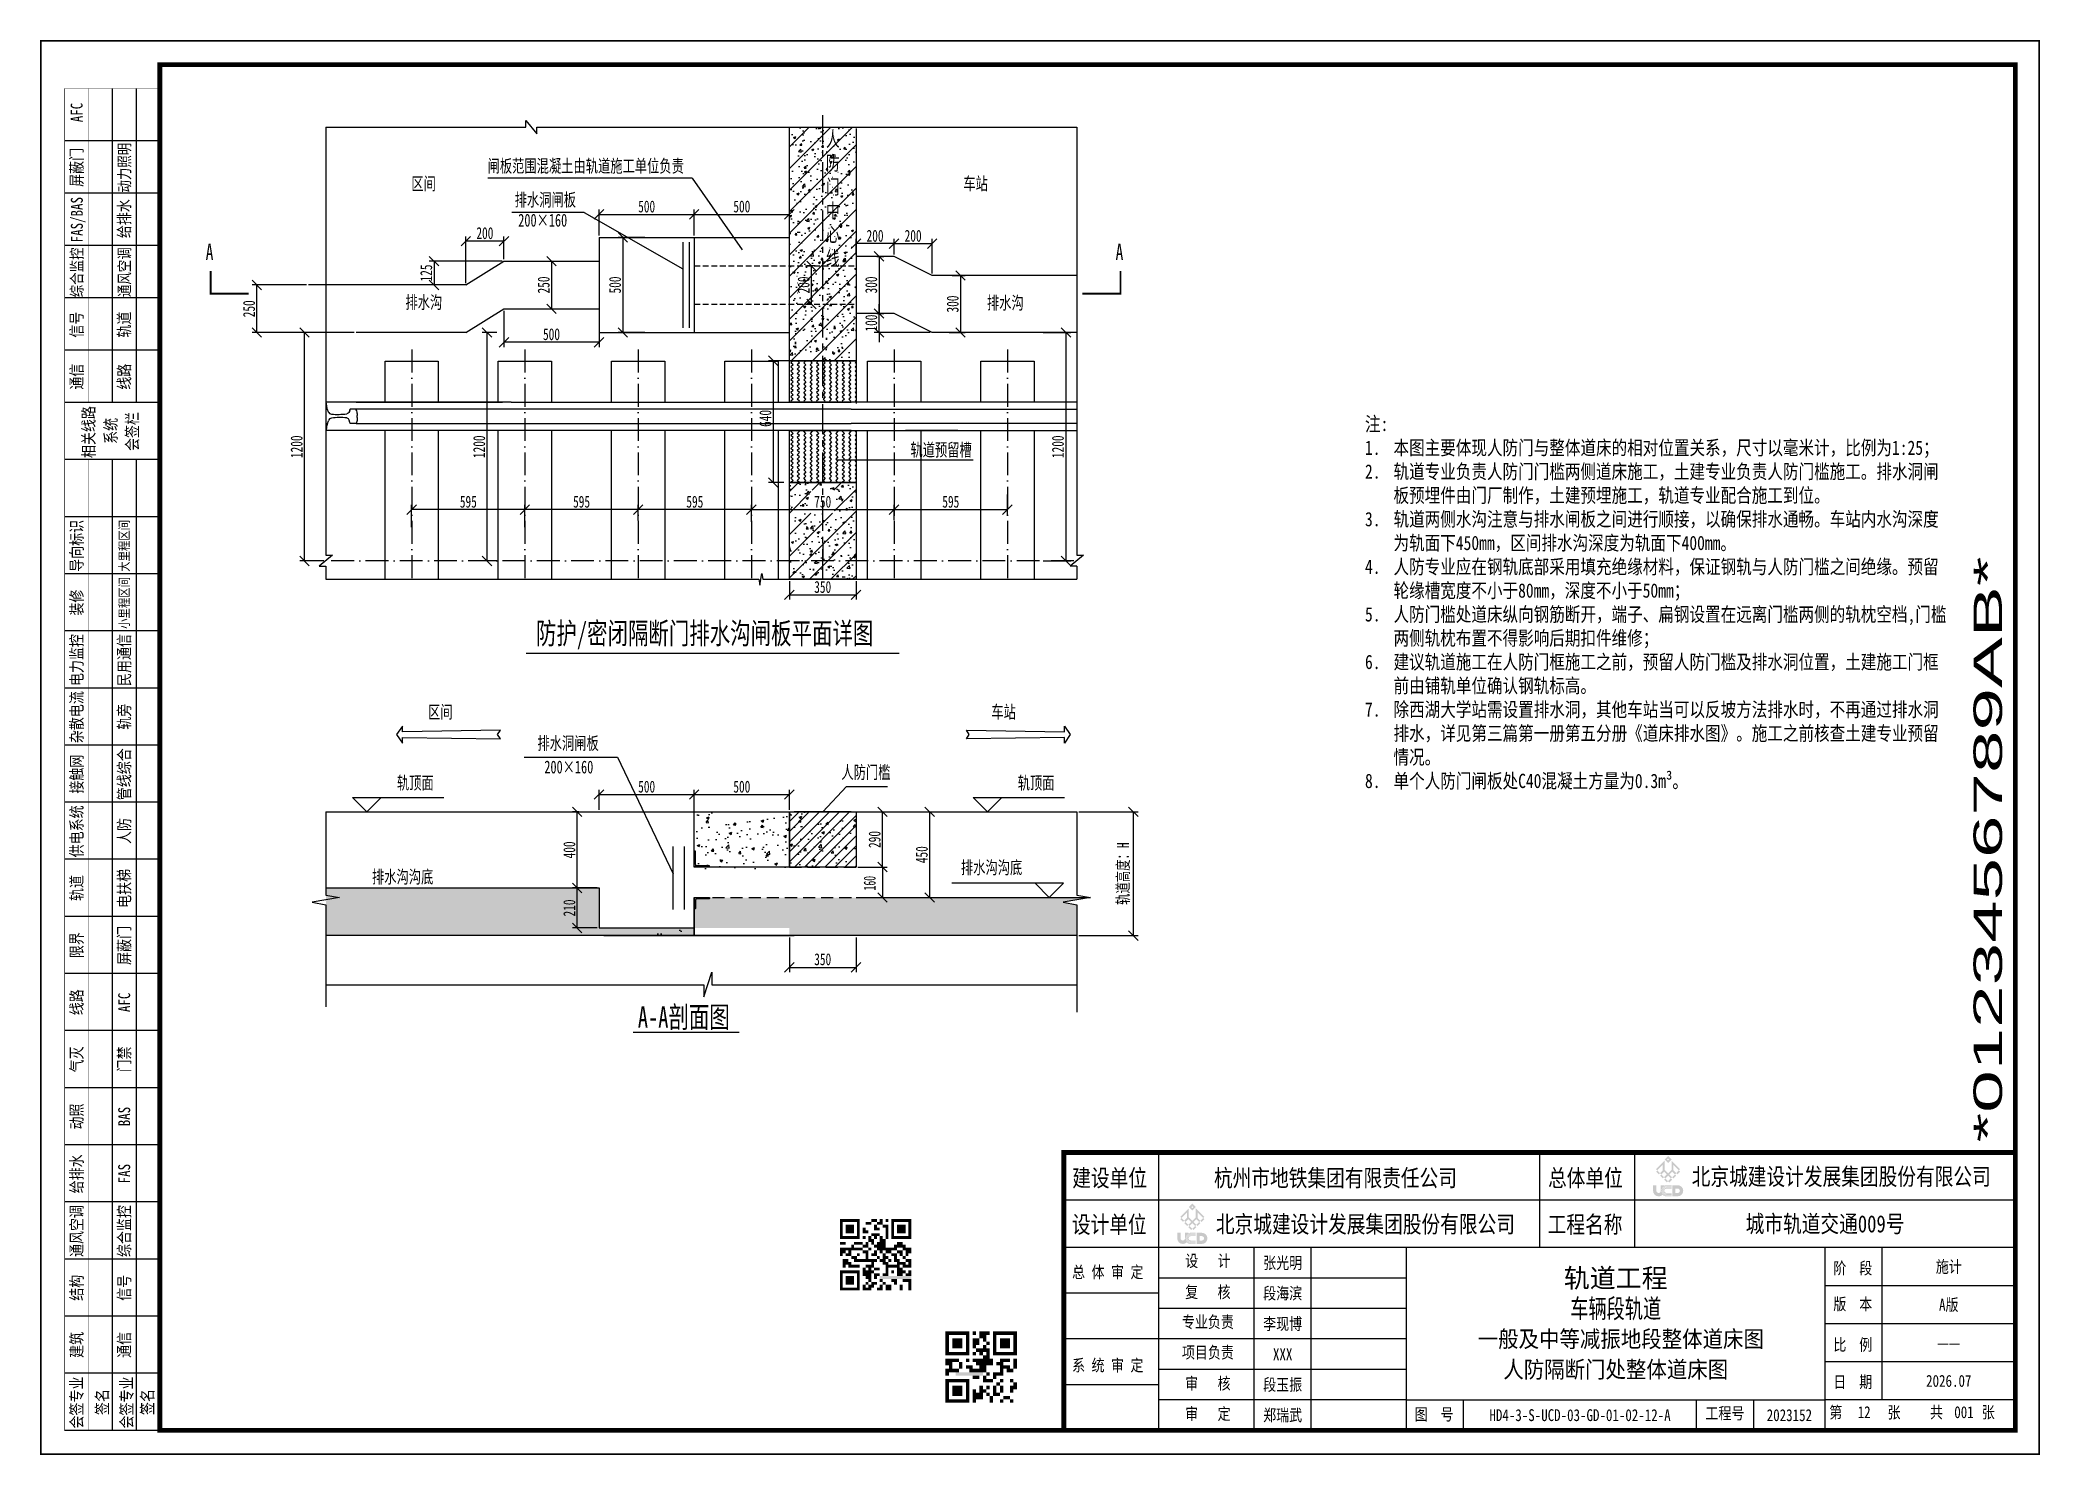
# Model space of a CAD drawing. Header units: inches. Extents: x 536665 to 586219, y -13730 to -6296.
# Drawn here: x 575710 to 586219, y -13730 to -6296 of the extents above; entities that cross this region are included whole.
import ezdxf
from ezdxf.enums import TextEntityAlignment as Align

# ---------------------------------------------------------------- set-up
doc = ezdxf.new("R2010")
doc.units = ezdxf.units.IN
doc.header["$MEASUREMENT"] = 0
doc.header["$PDSIZE"] = -20
for name, pattern in [('1104', [0.3, 0.2, -0.1]), ('ACAD_ISO10W100', [18, 12, -3, 0, -3]), ('CENTER', [50.8, 31.75, -6.35, 6.35, -6.35]), ('HIDDEN', [9.525, 6.35, -3.175])]:
    doc.linetypes.add(name, pattern=pattern)
doc.layers.get('DEFPOINTS').update_dxf_attribs({"color": 250})
for name, color, linetype in [('2', 4, 'Continuous'), ('3', 3, 'Continuous'), ('ASDIM0', 7, 'Continuous'), ('DIM_IDEN', 3, 'Continuous'), ('DIM_SYMB', 3, 'Continuous'), ('GesoftDrawFrameCountersignBlockLayer', 7, 'Continuous'), ('GesoftDrawFrameCountersignLayer', 7, 'Continuous'), ('GesoftDrawFrameFrameBlockLayer', 7, 'Continuous'), ('GesoftDrawFrameInLineLayer', 85, 'Continuous'), ('GesoftDrawFrameOutLineLayer', 180, 'Continuous'), ('GesoftDrawFrameTitleLayer', 7, 'Continuous'), ('Hatch', 252, 'Continuous'), ('Main', 4, 'Continuous'), ('Parts', 7, 'Continuous'), ('PUB_TEXT', 7, 'Continuous'), ('尺寸标注', 7, 'Continuous'), ('文字说明', 7, 'Continuous'), ('标注', 7, 'Continuous'), ('道床', 6, 'Continuous'), ('道床钢筋', 5, 'Continuous'), ('钢轨', 7, 'Continuous')]:
    doc.layers.add(name, color=color, linetype=linetype)
doc.styles.add('HZ', font='SimSun.ttf', dxfattribs={"width": 0.7})
doc.styles.add('图标注', font='SimSun.ttf', dxfattribs={"width": 0.7})
doc.styles.add('宋体', font='SimSun.ttf', dxfattribs={"width": 0.8})
doc.styles.add('宋体样式', font='SimSun.ttf', dxfattribs={"width": 0.8})
doc.styles.add('宋体样式宽度0.65', font='SimSun.ttf', dxfattribs={"width": 0.65})
doc.styles.add('宋体样式宽度0.7', font='SimSun.ttf', dxfattribs={"width": 0.7})
doc.styles.add('宋体样式宽度0.8', font='SimSun.ttf', dxfattribs={"width": 0.8})
doc.styles.add('条形码', font='BC_C39.FBC', dxfattribs={"height": 11})
doc.styles.add('钢筋符号', font='hz-g.shx', dxfattribs={"width": 0.7, "height": 75, "bigfont": '@extfont2.shx'})
doc.dimstyles.new('尺寸标注', dxfattribs={"dimtxt": 62.5, "dimasz": 50, "dimexe": 25, "dimexo": 10, "dimgap": 10, "dimtad": 1, "dimdec": 0, "dimzin": 0, "dimdsep": 46, "dimtxsty": 'HZ', "dimblk": 'OBLIQUE', "dimcen": 0.09, "dimclrt": 7, "dimazin": 2, "dimtfac": 1, "dimtdec": 0, "dimtix": 1, "dimtmove": 1, "dimatfit": 3, "dimfxl": 0, "dimtolj": 1, "dimtzin": 0, "dimarcsym": 0})
pattern_1 = [(50, (629276.26, -5268.76), (143.45204, -12.55043), [15, -165]), (355, (629276.26, -5268.76), (-27.75027, 150.43843), [12, -132]), (100.45144, (629288.22, -5269.8), (115.70177, 137.888), [12.74804, -140.22842]), (46.1842, (629276.26, -5228.76), (213.44827, -33.10386), [22.5, -247.5]), (96.63564, (629294.05, -5231.51), (186.9324, 194.8237), [19.1221, -210.34275]), (351.18416, (629276.26, -5228.76), (186.9324, 194.8237), [18, -198]), (21, (629296.26, -5238.76), (119.3814, -80.52378), [15, -165]), (326, (629296.26, -5238.76), (48.66307, 145.03), [12, -132]), (71.45144, (629306.21, -5245.47), (168.04448, 64.50623), [12.74804, -140.22842]), (37.5, (629276.26, -5268.755), (2.43197, 66.57877), [0, -130.4, 0, -134, 0, -132.5]), (7.5, (629276.26, -5268.755), (52.61391, 78.88234), [0, -76.4, 0, -127.4, 0, -50.5]), (327.5, (629231.66, -5268.755), (106.76449, -4.510974), [0, -50, 0, -156, 0, -207]), (317.5, (629211.66, -5268.755), (116.63723, 20.021), [0, -65, 0, -103.6, 0, -147])]
pattern_2 = [(0, (627963.281, -5268.755), (33.75, 11.25), [22.5, -4500000000]), (135, (627963.281, -5268.755), (0, 22.4999964), [15.9099, -31.8198]), (225, (627963.281, -5268.755), (2e-15, 22.4999964), [15.9099, -31.8198])]

msp = doc.modelspace()

# ---------------------------------------------------------------- texts
at = {"layer": '3', "insert": (582672.3, -8275.5), "char_height": 75, "width": 3064.49, "attachment_point": 1, "style": '宋体'}
msp.add_mtext('\\A1;注:\\P\\pi-150,l150,t150;1.^I本图主要体现人防门与整体道床的相对位置关系，尺寸以毫米计，比例为1:25；\\P{\\C2;2.^I轨道专业负责人防门门槛两侧道床施工，土建专业负责人防门槛施工。\\A0;\\C256;排水洞闸板预埋件由门厂制作，土建预埋施工，轨道专业配合施工到位。\\A1;\\C2;\\P}3.^I轨道两侧水沟注意与排水闸板之间进行顺接，以确保排水通畅。车站内水沟深度为轨面下450mm，区间排水沟深度为轨面下400mm。\\P4.^I人防专业应在钢轨底部采用填充绝缘材料，保证钢轨与人防门槛之间绝缘。预留轮缘槽宽度不小于80mm，深度不小于50mm；\\P5.^I人防门槛处道床纵向钢筋断开，{\\C2;端子}、扁钢设置在远离门槛两侧的轨枕空档,门槛两侧轨枕布置不得影响后期扣件维修；\\P{\\C2;6.^I建议轨道施工在人防门框施工之前，预留人防门槛及排水洞位置，\\A0;土建施工门框前由铺轨单位确认钢轨标高。\\P7.^I除西湖大学站需设置排水洞，其他车站当可以反坡方法排水时，不再通过排水洞排水，详见第三篇第一册第五分册《道床排水图》。施工之前核查土建专业预留情况。\\P8.^I单个人防门闸板处C40混凝土方量为0.3m³。}', dxfattribs=at)
at = {"layer": 'PUB_TEXT', "style": '图标注', "width": 0.7}
for s, height, p in [('闸板范围混凝土由轨道施工单位负责', 67.518, (578062.1, -6991.5)), ('区间', 67.52, (577661.6, -7084.1)), ('车站', 67.52, (580561.9, -7084.1)), ('排水洞闸板', 67.52, (578204.4, -7169)), ('200×160', 67.52, (578223.3, -7276.4)), ('A', 85, (576580.9, -7451.3)), ('A', 85, (581361.9, -7451.3)), ('排水沟', 67.52, (577630.6, -7707.6)), ('排水沟', 67.52, (580686, -7710.4)), ('轨道预留槽', 67.52, (580283.9, -8482.8)), ('区间', 67.52, (577749.5, -9859.7)), ('车站', 67.52, (580709.2, -9859.7)), ('排水洞闸板', 67.52, (578323.9, -10024.1)), ('200×160', 67.52, (578360.3, -10149.1)), ('轨顶面', 67.52, (577585.8, -10232.5)), ('人防门槛', 67.52, (579921.2, -10176.7)), ('轨顶面', 67.52, (580847.5, -10232.5)), ('排水沟沟底', 67.52, (580549.2, -10677.1)), ('排水沟沟底', 67.52, (577454.8, -10725.9))]:
    msp.add_text(s, height=height, dxfattribs=at).set_placement(p)
at = {"layer": '尺寸标注', "color": 0, "lineweight": 5, "ltscale": 0.5, "style": 'HZ', "width": 0.7}
for s, p in [('防护/密闭隔断门排水沟闸板平面详图', (578316.5, -9469.2)), ('A-A剖面图', (578851.6, -11485.3))]:
    msp.add_text(s, height=112.5, rotation=360, dxfattribs=at).set_placement(p)
at = {"layer": '尺寸标注', "color": 0, "insert": (579840.3, -6780.3), "char_height": 75, "attachment_point": 1, "style": '钢筋符号'}
msp.add_mtext_dynamic_manual_height_columns('{\\fSimSun|b0|i0|c134|p2;人防门中心线}', width=75, gutter_width=375, heights=[0], dxfattribs=at)

# ---------------------------------------------------------------- blocks, each defined once
blk = doc.blocks.new('_OBLIQUE')
at = {"color": 0, "linetype": 'ByBlock'}
blk.add_line((-0.5, -0.5), (0.5, 0.5), dxfattribs=at)
blk = doc.blocks.new('*D59')
at = {"layer": 'DEFPOINTS', "color": 0, "transparency": 16777216}
for p in [(579648, -11001), (579998, -11001), (579998, -11168)]:
    blk.add_point(p, dxfattribs=at)
at = {"layer": '尺寸标注', "color": 0, "lineweight": -2, "transparency": 16777216}
for p, q in [((579648, -11011), (579648, -11193)), ((579998, -11011), (579998, -11193)), ((579648, -11168), (579998, -11168))]:
    blk.add_line(p, q, dxfattribs=at)
at = {"layer": '尺寸标注', "color": 0, "lineweight": -2, "transparency": 16777216, "xscale": 50, "yscale": 50, "zscale": 50, "rotation": 180}
blk.add_blockref('_OBLIQUE', (579648, -11168), dxfattribs=at)
at = {"layer": '尺寸标注', "color": 0, "lineweight": -2, "transparency": 16777216, "xscale": 50, "yscale": 50, "zscale": 50}
blk.add_blockref('_OBLIQUE', (579998, -11168), dxfattribs=at)
at = {"layer": '尺寸标注', "color": 7, "transparency": 16777216, "insert": (579823, -11126), "char_height": 62.5, "attachment_point": 5, "style": 'HZ'}
blk.add_mtext('\\A1;350', dxfattribs=at)
blk = doc.blocks.new('*D60')
at = {"layer": 'DEFPOINTS', "color": 0, "transparency": 16777216}
for p in [(578533, -10351), (578551, -10351), (578551, -10751)]:
    blk.add_point(p, dxfattribs=at)
at = {"layer": '尺寸标注', "color": 0, "lineweight": -2, "transparency": 16777216}
for p, q in [((578541, -10351), (578508, -10351)), ((578533, -10751), (578533, -10351)), ((578541, -10751), (578508, -10751))]:
    blk.add_line(p, q, dxfattribs=at)
at = {"layer": '尺寸标注', "color": 0, "lineweight": -2, "transparency": 16777216, "xscale": 50, "yscale": 50, "zscale": 50}
for p, rotation in [((578533, -10351), 90), ((578533, -10751), 270)]:
    blk.add_blockref('_OBLIQUE', p, dxfattribs=dict(at, rotation=rotation))
at = {"layer": '尺寸标注', "color": 7, "transparency": 16777216, "insert": (578492, -10551), "char_height": 62.5, "attachment_point": 5, "rotation": 90, "style": 'HZ'}
blk.add_mtext('\\A1;400', dxfattribs=at)
blk = doc.blocks.new('*D55')
at = {"layer": 'DEFPOINTS', "color": 0, "transparency": 16777216}
for p in [(579998, -7366), (579998, -7433), (580198, -7433)]:
    blk.add_point(p, dxfattribs=at)
at = {"layer": '尺寸标注', "color": 0, "lineweight": -2, "transparency": 16777216}
for p, q in [((579998, -7423), (579998, -7341)), ((580198, -7423), (580198, -7341)), ((580198, -7366), (579998, -7366))]:
    blk.add_line(p, q, dxfattribs=at)
at = {"layer": '尺寸标注', "color": 0, "lineweight": -2, "transparency": 16777216, "xscale": 50, "yscale": 50, "zscale": 50, "rotation": 180}
blk.add_blockref('_OBLIQUE', (579998, -7366), dxfattribs=at)
at = {"layer": '尺寸标注', "color": 0, "lineweight": -2, "transparency": 16777216, "xscale": 50, "yscale": 50, "zscale": 50}
blk.add_blockref('_OBLIQUE', (580198, -7366), dxfattribs=at)
at = {"layer": '尺寸标注', "color": 7, "transparency": 16777216, "insert": (580098, -7325), "char_height": 62.5, "attachment_point": 5, "style": 'HZ'}
blk.add_mtext('\\A1;200', dxfattribs=at)
blk = doc.blocks.new('*D56')
at = {"layer": 'DEFPOINTS', "color": 0, "transparency": 16777216}
for p in [(579693, -7981), (579563, -8621), (579628, -8621)]:
    blk.add_point(p, dxfattribs=at)
at = {"layer": '尺寸标注', "color": 0, "lineweight": -2, "transparency": 16777216}
for p, q in [((579683, -7981), (579538, -7981)), ((579563, -7981), (579563, -8621)), ((579618, -8621), (579538, -8621))]:
    blk.add_line(p, q, dxfattribs=at)
at = {"layer": '尺寸标注', "color": 0, "lineweight": -2, "transparency": 16777216, "xscale": 50, "yscale": 50, "zscale": 50}
for p, rotation in [((579563, -7981), 90), ((579563, -8621), 270)]:
    blk.add_blockref('_OBLIQUE', p, dxfattribs=dict(at, rotation=rotation))
at = {"layer": '尺寸标注', "color": 7, "transparency": 16777216, "insert": (579522, -8284), "char_height": 62.5, "attachment_point": 5, "rotation": 90, "style": 'HZ'}
blk.add_mtext('\\A1;640', dxfattribs=at)
blk = doc.blocks.new('*D57')
at = {"layer": 'DEFPOINTS', "color": 0, "transparency": 16777216}
for p in [(580198, -8763), (579448, -8838), (580198, -8829)]:
    blk.add_point(p, dxfattribs=at)
at = {"layer": '尺寸标注', "color": 0, "lineweight": -2, "transparency": 16777216}
for p, q in [((579448, -8828), (579448, -8738)), ((579448, -8763), (580198, -8763)), ((580198, -8819), (580198, -8738))]:
    blk.add_line(p, q, dxfattribs=at)
at = {"layer": '尺寸标注', "color": 0, "lineweight": -2, "transparency": 16777216, "xscale": 50, "yscale": 50, "zscale": 50, "rotation": 180}
blk.add_blockref('_OBLIQUE', (579448, -8763), dxfattribs=at)
at = {"layer": '尺寸标注', "color": 0, "lineweight": -2, "transparency": 16777216, "xscale": 50, "yscale": 50, "zscale": 50}
blk.add_blockref('_OBLIQUE', (580198, -8763), dxfattribs=at)
at = {"layer": '尺寸标注', "color": 7, "transparency": 16777216, "insert": (579823, -8722), "char_height": 62.5, "attachment_point": 5, "style": 'HZ'}
blk.add_mtext('\\A1;750', dxfattribs=at)
blk = doc.blocks.new('*D58')
at = {"layer": 'DEFPOINTS', "color": 0, "transparency": 16777216}
for p in [(578853, -8763), (579448, -8806), (578853, -8830)]:
    blk.add_point(p, dxfattribs=at)
at = {"layer": '尺寸标注', "color": 0, "lineweight": -2, "transparency": 16777216}
for p, q in [((578853, -8820), (578853, -8738)), ((579448, -8763), (578853, -8763)), ((579448, -8796), (579448, -8738))]:
    blk.add_line(p, q, dxfattribs=at)
at = {"layer": '尺寸标注', "color": 0, "lineweight": -2, "transparency": 16777216, "xscale": 50, "yscale": 50, "zscale": 50, "rotation": 180}
blk.add_blockref('_OBLIQUE', (578853, -8763), dxfattribs=at)
at = {"layer": '尺寸标注', "color": 0, "lineweight": -2, "transparency": 16777216, "xscale": 50, "yscale": 50, "zscale": 50}
blk.add_blockref('_OBLIQUE', (579448, -8763), dxfattribs=at)
at = {"layer": '尺寸标注', "color": 7, "transparency": 16777216, "insert": (579151, -8722), "char_height": 62.5, "attachment_point": 5, "style": 'HZ'}
blk.add_mtext('\\A1;595', dxfattribs=at)
blk = doc.blocks.new('*D61')
at = {"layer": 'DEFPOINTS', "color": 0, "transparency": 16777216}
for p in [(577100, -7833), (577371, -7833), (577211, -9033)]:
    blk.add_point(p, dxfattribs=at)
at = {"layer": '尺寸标注', "color": 0, "lineweight": -2, "transparency": 16777216}
for p, q in [((577361, -7833), (577075, -7833)), ((577100, -9033), (577100, -7833)), ((577201, -9033), (577075, -9033))]:
    blk.add_line(p, q, dxfattribs=at)
at = {"layer": '尺寸标注', "color": 0, "lineweight": -2, "transparency": 16777216, "xscale": 50, "yscale": 50, "zscale": 50}
for p, rotation in [((577100, -7833), 90), ((577100, -9033), 270)]:
    blk.add_blockref('_OBLIQUE', p, dxfattribs=dict(at, rotation=rotation))
at = {"layer": '尺寸标注', "color": 7, "transparency": 16777216, "insert": (577059, -8433), "char_height": 62.5, "attachment_point": 5, "rotation": 90, "style": 'HZ'}
blk.add_mtext('\\A1;1200', dxfattribs=at)
blk = doc.blocks.new('*D62')
at = {"layer": 'DEFPOINTS', "color": 0, "transparency": 16777216}
for p in [(576850, -7583), (577121, -7583), (577371, -7833)]:
    blk.add_point(p, dxfattribs=at)
at = {"layer": '尺寸标注', "color": 0, "lineweight": -2, "transparency": 16777216}
for p, q in [((577111, -7583), (576825, -7583)), ((576850, -7833), (576850, -7583)), ((577361, -7833), (576825, -7833))]:
    blk.add_line(p, q, dxfattribs=at)
at = {"layer": '尺寸标注', "color": 0, "lineweight": -2, "transparency": 16777216, "xscale": 50, "yscale": 50, "zscale": 50}
for p, rotation in [((576850, -7583), 90), ((576850, -7833), 270)]:
    blk.add_blockref('_OBLIQUE', p, dxfattribs=dict(at, rotation=rotation))
at = {"layer": '尺寸标注', "color": 7, "transparency": 16777216, "insert": (576809, -7708), "char_height": 62.5, "attachment_point": 5, "rotation": 90, "style": 'HZ'}
blk.add_mtext('\\A1;250', dxfattribs=at)
blk = doc.blocks.new('*D50')
at = {"layer": 'DEFPOINTS', "color": 0, "transparency": 16777216}
for p in [(578898, -7333), (578773, -7833), (578898, -7833)]:
    blk.add_point(p, dxfattribs=at)
at = {"layer": '尺寸标注', "color": 0, "lineweight": -2, "transparency": 16777216}
for p, q in [((578888, -7333), (578748, -7333)), ((578773, -7333), (578773, -7833)), ((578888, -7833), (578748, -7833))]:
    blk.add_line(p, q, dxfattribs=at)
at = {"layer": '尺寸标注', "color": 0, "lineweight": -2, "transparency": 16777216, "xscale": 50, "yscale": 50, "zscale": 50}
for p, rotation in [((578773, -7333), 90), ((578773, -7833), 270)]:
    blk.add_blockref('_OBLIQUE', p, dxfattribs=dict(at, rotation=rotation))
at = {"layer": '尺寸标注', "color": 7, "transparency": 16777216, "insert": (578732, -7583), "char_height": 62.5, "attachment_point": 5, "rotation": 90, "style": 'HZ'}
blk.add_mtext('\\A1;500', dxfattribs=at)
blk = doc.blocks.new('*D51')
at = {"layer": 'DEFPOINTS', "color": 0, "transparency": 16777216}
for p in [(580493, -7533), (580478, -7833), (580547, -7833)]:
    blk.add_point(p, dxfattribs=at)
at = {"layer": '尺寸标注', "color": 0, "lineweight": -2, "transparency": 16777216}
for p, q in [((580503, -7533), (580572, -7533)), ((580547, -7533), (580547, -7833)), ((580488, -7833), (580572, -7833))]:
    blk.add_line(p, q, dxfattribs=at)
at = {"layer": '尺寸标注', "color": 0, "lineweight": -2, "transparency": 16777216, "xscale": 50, "yscale": 50, "zscale": 50}
for p, rotation in [((580547, -7533), 90), ((580547, -7833), 270)]:
    blk.add_blockref('_OBLIQUE', p, dxfattribs=dict(at, rotation=rotation))
at = {"layer": '尺寸标注', "color": 7, "transparency": 16777216, "insert": (580506, -7683), "char_height": 62.5, "attachment_point": 5, "rotation": 90, "style": 'HZ'}
blk.add_mtext('\\A1;300', dxfattribs=at)
blk = doc.blocks.new('*D52')
at = {"layer": 'DEFPOINTS', "color": 0, "transparency": 16777216}
for p in [(578258, -8763), (578258, -8830), (578853, -8830)]:
    blk.add_point(p, dxfattribs=at)
at = {"layer": '尺寸标注', "color": 0, "lineweight": -2, "transparency": 16777216}
for p, q in [((578258, -8820), (578258, -8738)), ((578853, -8763), (578258, -8763)), ((578853, -8820), (578853, -8738))]:
    blk.add_line(p, q, dxfattribs=at)
at = {"layer": '尺寸标注', "color": 0, "lineweight": -2, "transparency": 16777216, "xscale": 50, "yscale": 50, "zscale": 50, "rotation": 180}
blk.add_blockref('_OBLIQUE', (578258, -8763), dxfattribs=at)
at = {"layer": '尺寸标注', "color": 0, "lineweight": -2, "transparency": 16777216, "xscale": 50, "yscale": 50, "zscale": 50}
blk.add_blockref('_OBLIQUE', (578853, -8763), dxfattribs=at)
at = {"layer": '尺寸标注', "color": 7, "transparency": 16777216, "insert": (578556, -8722), "char_height": 62.5, "attachment_point": 5, "style": 'HZ'}
blk.add_mtext('\\A1;595', dxfattribs=at)
blk = doc.blocks.new('*D63')
at = {"layer": 'DEFPOINTS', "color": 0, "transparency": 16777216}
for p in [(579648, -9129), (579998, -9129), (579998, -9211)]:
    blk.add_point(p, dxfattribs=at)
at = {"layer": '尺寸标注', "color": 0, "lineweight": -2, "transparency": 16777216}
for p, q in [((579648, -9139), (579648, -9236)), ((579998, -9139), (579998, -9236)), ((579648, -9211), (579998, -9211))]:
    blk.add_line(p, q, dxfattribs=at)
at = {"layer": '尺寸标注', "color": 0, "lineweight": -2, "transparency": 16777216, "xscale": 50, "yscale": 50, "zscale": 50, "rotation": 180}
blk.add_blockref('_OBLIQUE', (579648, -9211), dxfattribs=at)
at = {"layer": '尺寸标注', "color": 0, "lineweight": -2, "transparency": 16777216, "xscale": 50, "yscale": 50, "zscale": 50}
blk.add_blockref('_OBLIQUE', (579998, -9211), dxfattribs=at)
at = {"layer": '尺寸标注', "color": 7, "transparency": 16777216, "insert": (579823, -9170), "char_height": 62.5, "attachment_point": 5, "style": 'HZ'}
blk.add_mtext('\\A1;350', dxfattribs=at)
blk = doc.blocks.new('*D53')
at = {"layer": 'DEFPOINTS', "color": 0, "transparency": 16777216}
for p in [(580198, -8674), (580793, -8674), (580793, -8763)]:
    blk.add_point(p, dxfattribs=at)
at = {"layer": '尺寸标注', "color": 0, "lineweight": -2, "transparency": 16777216}
for p, q in [((580198, -8684), (580198, -8788)), ((580793, -8684), (580793, -8788)), ((580198, -8763), (580793, -8763))]:
    blk.add_line(p, q, dxfattribs=at)
at = {"layer": '尺寸标注', "color": 0, "lineweight": -2, "transparency": 16777216, "xscale": 50, "yscale": 50, "zscale": 50, "rotation": 180}
blk.add_blockref('_OBLIQUE', (580198, -8763), dxfattribs=at)
at = {"layer": '尺寸标注', "color": 0, "lineweight": -2, "transparency": 16777216, "xscale": 50, "yscale": 50, "zscale": 50}
blk.add_blockref('_OBLIQUE', (580793, -8763), dxfattribs=at)
at = {"layer": '尺寸标注', "color": 7, "transparency": 16777216, "insert": (580496, -8722), "char_height": 62.5, "attachment_point": 5, "style": 'HZ'}
blk.add_mtext('\\A1;595', dxfattribs=at)
blk = doc.blocks.new('*D54')
at = {"layer": 'DEFPOINTS', "color": 0, "transparency": 16777216}
for p in [(579764, -7483), (579793, -7483), (579772, -7683)]:
    blk.add_point(p, dxfattribs=at)
at = {"layer": '尺寸标注', "color": 0, "lineweight": -2, "transparency": 16777216}
for p, q in [((579783, -7483), (579739, -7483)), ((579764, -7683), (579764, -7483)), ((579762, -7683), (579739, -7683))]:
    blk.add_line(p, q, dxfattribs=at)
at = {"layer": '尺寸标注', "color": 0, "lineweight": -2, "transparency": 16777216, "xscale": 50, "yscale": 50, "zscale": 50}
for p, rotation in [((579764, -7483), 90), ((579764, -7683), 270)]:
    blk.add_blockref('_OBLIQUE', p, dxfattribs=dict(at, rotation=rotation))
at = {"layer": '尺寸标注', "color": 7, "transparency": 16777216, "insert": (579723, -7583), "char_height": 62.5, "attachment_point": 5, "rotation": 90, "style": 'HZ'}
blk.add_mtext('\\A1;200', dxfattribs=at)
blk = doc.blocks.new('*D47')
at = {"layer": 'DEFPOINTS', "color": 0, "transparency": 16777216}
for p in [(579148, -7212), (578648, -7333), (579148, -7333)]:
    blk.add_point(p, dxfattribs=at)
at = {"layer": '尺寸标注', "color": 0, "lineweight": -2, "transparency": 16777216}
for p, q in [((578648, -7323), (578648, -7187)), ((578648, -7212), (579148, -7212)), ((579148, -7323), (579148, -7187))]:
    blk.add_line(p, q, dxfattribs=at)
at = {"layer": '尺寸标注', "color": 0, "lineweight": -2, "transparency": 16777216, "xscale": 50, "yscale": 50, "zscale": 50, "rotation": 180}
blk.add_blockref('_OBLIQUE', (578648, -7212), dxfattribs=at)
at = {"layer": '尺寸标注', "color": 0, "lineweight": -2, "transparency": 16777216, "xscale": 50, "yscale": 50, "zscale": 50}
blk.add_blockref('_OBLIQUE', (579148, -7212), dxfattribs=at)
at = {"layer": '尺寸标注', "color": 7, "transparency": 16777216, "insert": (578898, -7171), "char_height": 62.5, "attachment_point": 5, "style": 'HZ'}
blk.add_mtext('\\A1;500', dxfattribs=at)
blk = doc.blocks.new('*D48')
at = {"layer": 'DEFPOINTS', "color": 0, "transparency": 16777216}
for p in [(578121, -7833), (578059, -9033), (578121, -9033)]:
    blk.add_point(p, dxfattribs=at)
at = {"layer": '尺寸标注', "color": 0, "lineweight": -2, "transparency": 16777216}
for p, q in [((578111, -7833), (578034, -7833)), ((578059, -7833), (578059, -9033)), ((578111, -9033), (578034, -9033))]:
    blk.add_line(p, q, dxfattribs=at)
at = {"layer": '尺寸标注', "color": 0, "lineweight": -2, "transparency": 16777216, "xscale": 50, "yscale": 50, "zscale": 50}
for p, rotation in [((578059, -7833), 90), ((578059, -9033), 270)]:
    blk.add_blockref('_OBLIQUE', p, dxfattribs=dict(at, rotation=rotation))
at = {"layer": '尺寸标注', "color": 7, "transparency": 16777216, "insert": (578018, -8433), "char_height": 62.5, "attachment_point": 5, "rotation": 90, "style": 'HZ'}
blk.add_mtext('\\A1;1200', dxfattribs=at)
blk = doc.blocks.new('*D64')
at = {"layer": 'DEFPOINTS', "color": 0, "transparency": 16777216}
for p in [(580098, -7433), (580098, -7733), (580119, -7733)]:
    blk.add_point(p, dxfattribs=at)
at = {"layer": '尺寸标注', "color": 0, "lineweight": -2, "transparency": 16777216}
for p, q in [((580108, -7433), (580144, -7433)), ((580119, -7433), (580119, -7733)), ((580108, -7733), (580144, -7733))]:
    blk.add_line(p, q, dxfattribs=at)
at = {"layer": '尺寸标注', "color": 0, "lineweight": -2, "transparency": 16777216, "xscale": 50, "yscale": 50, "zscale": 50}
for p, rotation in [((580119, -7433), 90), ((580119, -7733), 270)]:
    blk.add_blockref('_OBLIQUE', p, dxfattribs=dict(at, rotation=rotation))
at = {"layer": '尺寸标注', "color": 7, "transparency": 16777216, "insert": (580078, -7583), "char_height": 62.5, "attachment_point": 5, "rotation": 90, "style": 'HZ'}
blk.add_mtext('\\A1;300', dxfattribs=at)
blk = doc.blocks.new('*D65')
at = {"layer": 'DEFPOINTS', "color": 0, "transparency": 16777216}
for p in [(580198, -7433), (580398, -7366), (580398, -7533)]:
    blk.add_point(p, dxfattribs=at)
at = {"layer": '尺寸标注', "color": 0, "lineweight": -2, "transparency": 16777216}
for p, q in [((580198, -7423), (580198, -7341)), ((580398, -7523), (580398, -7341)), ((580198, -7366), (580398, -7366))]:
    blk.add_line(p, q, dxfattribs=at)
at = {"layer": '尺寸标注', "color": 0, "lineweight": -2, "transparency": 16777216, "xscale": 50, "yscale": 50, "zscale": 50, "rotation": 180}
blk.add_blockref('_OBLIQUE', (580198, -7366), dxfattribs=at)
at = {"layer": '尺寸标注', "color": 0, "lineweight": -2, "transparency": 16777216, "xscale": 50, "yscale": 50, "zscale": 50}
blk.add_blockref('_OBLIQUE', (580398, -7366), dxfattribs=at)
at = {"layer": '尺寸标注', "color": 7, "transparency": 16777216, "insert": (580298, -7325), "char_height": 62.5, "attachment_point": 5, "style": 'HZ'}
blk.add_mtext('\\A1;200', dxfattribs=at)
blk = doc.blocks.new('*D66')
at = {"layer": 'DEFPOINTS', "color": 0, "transparency": 16777216}
for p in [(580971, -7833), (580971, -9033), (581101, -9033)]:
    blk.add_point(p, dxfattribs=at)
at = {"layer": '尺寸标注', "color": 0, "lineweight": -2, "transparency": 16777216}
for p, q in [((580981, -7833), (581126, -7833)), ((581101, -7833), (581101, -9033)), ((580981, -9033), (581126, -9033))]:
    blk.add_line(p, q, dxfattribs=at)
at = {"layer": '尺寸标注', "color": 0, "lineweight": -2, "transparency": 16777216, "xscale": 50, "yscale": 50, "zscale": 50}
for p, rotation in [((581101, -7833), 90), ((581101, -9033), 270)]:
    blk.add_blockref('_OBLIQUE', p, dxfattribs=dict(at, rotation=rotation))
at = {"layer": '尺寸标注', "color": 7, "transparency": 16777216, "insert": (581059, -8433), "char_height": 62.5, "attachment_point": 5, "rotation": 90, "style": 'HZ'}
blk.add_mtext('\\A1;1200', dxfattribs=at)
blk = doc.blocks.new('*D67')
at = {"layer": 'DEFPOINTS', "color": 0, "transparency": 16777216}
for p in [(578398, -7458), (578398, -7708), (578398, -7708)]:
    blk.add_point(p, dxfattribs=at)
at = {"layer": '尺寸标注', "color": 0, "lineweight": -2, "transparency": 16777216}
for p, q in [((578398, -7458), (578398, -7708)), ((578408, -7458), (578423, -7458)), ((578408, -7708), (578423, -7708))]:
    blk.add_line(p, q, dxfattribs=at)
at = {"layer": '尺寸标注', "color": 0, "lineweight": -2, "transparency": 16777216, "xscale": 50, "yscale": 50, "zscale": 50}
for p, rotation in [((578398, -7458), 90), ((578398, -7708), 270)]:
    blk.add_blockref('_OBLIQUE', p, dxfattribs=dict(at, rotation=rotation))
at = {"layer": '尺寸标注', "color": 7, "transparency": 16777216, "insert": (578357, -7583), "char_height": 62.5, "attachment_point": 5, "rotation": 90, "style": 'HZ'}
blk.add_mtext('\\A1;250', dxfattribs=at)
blk = doc.blocks.new('*D68')
at = {"layer": 'DEFPOINTS', "color": 0, "transparency": 16777216}
for p in [(578148, -7708), (578648, -7708), (578148, -7884)]:
    blk.add_point(p, dxfattribs=at)
at = {"layer": '尺寸标注', "color": 0, "lineweight": -2, "transparency": 16777216}
for p, q in [((578148, -7718), (578148, -7909)), ((578648, -7718), (578648, -7909)), ((578648, -7884), (578148, -7884))]:
    blk.add_line(p, q, dxfattribs=at)
at = {"layer": '尺寸标注', "color": 0, "lineweight": -2, "transparency": 16777216, "xscale": 50, "yscale": 50, "zscale": 50, "rotation": 180}
blk.add_blockref('_OBLIQUE', (578148, -7884), dxfattribs=at)
at = {"layer": '尺寸标注', "color": 0, "lineweight": -2, "transparency": 16777216, "xscale": 50, "yscale": 50, "zscale": 50}
blk.add_blockref('_OBLIQUE', (578648, -7884), dxfattribs=at)
at = {"layer": '尺寸标注', "color": 7, "transparency": 16777216, "insert": (578398, -7842), "char_height": 62.5, "attachment_point": 5, "style": 'HZ'}
blk.add_mtext('\\A1;500', dxfattribs=at)
blk = doc.blocks.new('*D69')
at = {"layer": 'DEFPOINTS', "color": 0, "transparency": 16777216}
for p in [(577948, -7353), (578148, -7458), (577948, -7583)]:
    blk.add_point(p, dxfattribs=at)
at = {"layer": '尺寸标注', "color": 0, "lineweight": -2, "transparency": 16777216}
for p, q in [((577948, -7573), (577948, -7328)), ((578148, -7353), (577948, -7353)), ((578148, -7448), (578148, -7328))]:
    blk.add_line(p, q, dxfattribs=at)
at = {"layer": '尺寸标注', "color": 0, "lineweight": -2, "transparency": 16777216, "xscale": 50, "yscale": 50, "zscale": 50, "rotation": 180}
blk.add_blockref('_OBLIQUE', (577948, -7353), dxfattribs=at)
at = {"layer": '尺寸标注', "color": 0, "lineweight": -2, "transparency": 16777216, "xscale": 50, "yscale": 50, "zscale": 50}
blk.add_blockref('_OBLIQUE', (578148, -7353), dxfattribs=at)
at = {"layer": '尺寸标注', "color": 7, "transparency": 16777216, "insert": (578048, -7311), "char_height": 62.5, "attachment_point": 5, "style": 'HZ'}
blk.add_mtext('\\A1;200', dxfattribs=at)
blk = doc.blocks.new('*D46')
at = {"layer": 'DEFPOINTS', "color": 0, "transparency": 16777216}
for p in [(578148, -7458), (577781, -7583), (577948, -7583)]:
    blk.add_point(p, dxfattribs=at)
at = {"layer": '尺寸标注', "color": 0, "lineweight": -2, "transparency": 16777216}
for p, q in [((578138, -7458), (577756, -7458)), ((577781, -7458), (577781, -7583)), ((577938, -7583), (577756, -7583))]:
    blk.add_line(p, q, dxfattribs=at)
at = {"layer": '尺寸标注', "color": 0, "lineweight": -2, "transparency": 16777216, "xscale": 50, "yscale": 50, "zscale": 50}
for p, rotation in [((577781, -7458), 90), ((577781, -7583), 270)]:
    blk.add_blockref('_OBLIQUE', p, dxfattribs=dict(at, rotation=rotation))
at = {"layer": '尺寸标注', "color": 7, "transparency": 16777216, "insert": (577740, -7520), "char_height": 62.5, "attachment_point": 5, "rotation": 90, "style": 'HZ'}
blk.add_mtext('\\A1;125', dxfattribs=at)
blk = doc.blocks.new('*D70')
at = {"layer": 'DEFPOINTS', "color": 0, "transparency": 16777216}
for p in [(580119, -7733), (580198, -7733), (580398, -7833)]:
    blk.add_point(p, dxfattribs=at)
at = {"layer": '尺寸标注', "color": 0, "lineweight": -2, "transparency": 16777216}
for p, q in [((580188, -7733), (580094, -7733)), ((580119, -7733), (580119, -7683)), ((580119, -7833), (580119, -7733)), ((580388, -7833), (580094, -7833)), ((580119, -7833), (580119, -7883))]:
    blk.add_line(p, q, dxfattribs=at)
at = {"layer": '尺寸标注', "color": 0, "lineweight": -2, "transparency": 16777216, "xscale": 50, "yscale": 50, "zscale": 50}
for p, rotation in [((580119, -7733), 270), ((580119, -7833), 90)]:
    blk.add_blockref('_OBLIQUE', p, dxfattribs=dict(at, rotation=rotation))
at = {"layer": '尺寸标注', "color": 7, "transparency": 16777216, "insert": (580078, -7783), "char_height": 62.5, "attachment_point": 5, "rotation": 90, "style": 'HZ'}
blk.add_mtext('\\A1;100', dxfattribs=at)
blk = doc.blocks.new('*D49')
at = {"layer": 'DEFPOINTS', "color": 0, "transparency": 16777216}
for p in [(578533, -10751), (578648, -10751), (578648, -10961)]:
    blk.add_point(p, dxfattribs=at)
at = {"layer": '尺寸标注', "color": 0, "lineweight": -2, "transparency": 16777216}
for p, q in [((578638, -10751), (578508, -10751)), ((578533, -10961), (578533, -10751)), ((578638, -10961), (578508, -10961))]:
    blk.add_line(p, q, dxfattribs=at)
at = {"layer": '尺寸标注', "color": 0, "lineweight": -2, "transparency": 16777216, "xscale": 50, "yscale": 50, "zscale": 50}
for p, rotation in [((578533, -10751), 90), ((578533, -10961), 270)]:
    blk.add_blockref('_OBLIQUE', p, dxfattribs=dict(at, rotation=rotation))
at = {"layer": '尺寸标注', "color": 7, "transparency": 16777216, "insert": (578492, -10856), "char_height": 62.5, "attachment_point": 5, "rotation": 90, "style": 'HZ'}
blk.add_mtext('\\A1;210', dxfattribs=at)
blk = doc.blocks.new('*D71')
at = {"layer": 'DEFPOINTS', "color": 0, "transparency": 16777216}
for p in [(580267, -10351), (580267, -10801), (580385, -10801)]:
    blk.add_point(p, dxfattribs=at)
at = {"layer": '尺寸标注', "color": 0, "lineweight": -2, "transparency": 16777216}
for p, q in [((580277, -10351), (580410, -10351)), ((580385, -10351), (580385, -10801)), ((580277, -10801), (580410, -10801))]:
    blk.add_line(p, q, dxfattribs=at)
at = {"layer": '尺寸标注', "color": 0, "lineweight": -2, "transparency": 16777216, "xscale": 50, "yscale": 50, "zscale": 50}
for p, rotation in [((580385, -10351), 90), ((580385, -10801), 270)]:
    blk.add_blockref('_OBLIQUE', p, dxfattribs=dict(at, rotation=rotation))
at = {"layer": '尺寸标注', "color": 7, "transparency": 16777216, "insert": (580344, -10576), "char_height": 62.5, "attachment_point": 5, "rotation": 90, "style": 'HZ'}
blk.add_mtext('\\A1;450', dxfattribs=at)
blk = doc.blocks.new('*D72')
at = {"layer": 'DEFPOINTS', "color": 0, "transparency": 16777216}
for p in [(579998, -10351), (580137, -10351), (579998, -10641)]:
    blk.add_point(p, dxfattribs=at)
at = {"layer": '尺寸标注', "color": 0, "lineweight": -2, "transparency": 16777216}
for p, q in [((580008, -10351), (580162, -10351)), ((580137, -10641), (580137, -10351)), ((580008, -10641), (580162, -10641))]:
    blk.add_line(p, q, dxfattribs=at)
at = {"layer": '尺寸标注', "color": 0, "lineweight": -2, "transparency": 16777216, "xscale": 50, "yscale": 50, "zscale": 50}
for p, rotation in [((580137, -10351), 90), ((580137, -10641), 270)]:
    blk.add_blockref('_OBLIQUE', p, dxfattribs=dict(at, rotation=rotation))
at = {"layer": '尺寸标注', "color": 7, "transparency": 16777216, "insert": (580096, -10496), "char_height": 62.5, "attachment_point": 5, "rotation": 90, "style": 'HZ'}
blk.add_mtext('\\A1;290', dxfattribs=at)
blk = doc.blocks.new('*D73')
at = {"layer": 'DEFPOINTS', "color": 0, "transparency": 16777216}
for p in [(579998, -10641), (579998, -10801), (580137, -10801)]:
    blk.add_point(p, dxfattribs=at)
at = {"layer": '尺寸标注', "color": 0, "lineweight": -2, "transparency": 16777216}
for p, q in [((580008, -10641), (580162, -10641)), ((580137, -10641), (580137, -10801)), ((580008, -10801), (580162, -10801))]:
    blk.add_line(p, q, dxfattribs=at)
at = {"layer": '尺寸标注', "color": 0, "lineweight": -2, "transparency": 16777216, "xscale": 50, "yscale": 50, "zscale": 50}
for p, rotation in [((580137, -10641), 90), ((580137, -10801), 270)]:
    blk.add_blockref('_OBLIQUE', p, dxfattribs=dict(at, rotation=rotation))
at = {"layer": '尺寸标注', "color": 7, "transparency": 16777216, "insert": (580070, -10726), "char_height": 62.5, "attachment_point": 5, "rotation": 90, "style": 'HZ'}
blk.add_mtext('\\A1;{\\W0.6;160}', dxfattribs=at)
blk = doc.blocks.new('*D74')
at = {"layer": 'DEFPOINTS', "color": 0, "transparency": 16777216}
for p in [(581158, -10351), (581158, -11001), (581455, -11001)]:
    blk.add_point(p, dxfattribs=at)
at = {"layer": '尺寸标注', "color": 0, "lineweight": -2, "transparency": 16777216}
for p, q in [((581168, -10351), (581480, -10351)), ((581455, -10351), (581455, -11001)), ((581168, -11001), (581480, -11001))]:
    blk.add_line(p, q, dxfattribs=at)
at = {"layer": '尺寸标注', "color": 0, "lineweight": -2, "transparency": 16777216, "xscale": 50, "yscale": 50, "zscale": 50}
for p, rotation in [((581455, -10351), 90), ((581455, -11001), 270)]:
    blk.add_blockref('_OBLIQUE', p, dxfattribs=dict(at, rotation=rotation))
at = {"layer": '尺寸标注', "color": 7, "transparency": 16777216, "insert": (581404, -10676), "char_height": 62.5, "attachment_point": 5, "rotation": 90, "style": 'HZ'}
blk.add_mtext('\\A1;轨道高度：H', dxfattribs=at)
blk = doc.blocks.new('*D75')
at = {"layer": 'DEFPOINTS', "color": 0, "transparency": 16777216}
for p in [(577663, -8763), (577663, -8866), (578258, -8866)]:
    blk.add_point(p, dxfattribs=at)
at = {"layer": '尺寸标注', "color": 0, "lineweight": -2, "transparency": 16777216}
for p, q in [((577663, -8856), (577663, -8738)), ((578258, -8763), (577663, -8763)), ((578258, -8856), (578258, -8738))]:
    blk.add_line(p, q, dxfattribs=at)
at = {"layer": '尺寸标注', "color": 0, "lineweight": -2, "transparency": 16777216, "xscale": 50, "yscale": 50, "zscale": 50, "rotation": 180}
blk.add_blockref('_OBLIQUE', (577663, -8763), dxfattribs=at)
at = {"layer": '尺寸标注', "color": 0, "lineweight": -2, "transparency": 16777216, "xscale": 50, "yscale": 50, "zscale": 50}
blk.add_blockref('_OBLIQUE', (578258, -8763), dxfattribs=at)
at = {"layer": '尺寸标注', "color": 7, "transparency": 16777216, "insert": (577961, -8722), "char_height": 62.5, "attachment_point": 5, "style": 'HZ'}
blk.add_mtext('\\A1;595', dxfattribs=at)
blk = doc.blocks.new('杭州4号线二期会签定义_2e1cf7a908f61d0b50dc33cccab90907')
at = {"layer": 'GesoftDrawFrameCountersignLayer', "color": 7}
for p, q in [((0, 271), (-20, 271)), ((0, 260), (-20, 260)), ((0, 249), (-20, 249)), ((0, 238), (-20, 238)), ((0, 227), (-20, 227)), ((0, 216), (-20, 216)), ((0, 204), (-20, 204)), ((0, 192), (-20, 192)), ((0, 180), (-20, 180)), ((0, 168), (-20, 168)), ((0, 156), (-20, 156)), ((0, 144), (-20, 144)), ((0, 132), (-20, 132)), ((0, 120), (-20, 120)), ((0, 108), (-20, 108)), ((0, 96), (-20, 96)), ((0, 84), (-20, 84)), ((0, 72), (-20, 72)), ((0, 60), (-20, 60)), ((0, 48), (-20, 48)), ((0, 36), (-20, 36)), ((0, 24), (-20, 24)), ((0, 12), (-20, 12)), ((0, 0), (-20, 0))]:
    blk.add_line(p, q, dxfattribs=at)
at = {"layer": 'GesoftDrawFrameCountersignLayer', "color": 7, "const_width": 0.1}
for points in [[(0, 282), (-20, 282)], [(-20, 282), (-20, 0)], [(-15, 282), (-15, 216)], [(-15, 204), (-15, 0)]]:
    blk.add_lwpolyline(points, dxfattribs=at)
at = {"layer": 'GesoftDrawFrameCountersignLayer', "color": 7}
for points in [[(-10, 282), (-10, 216)], [(-5, 282), (-5, 216)], [(0, 285), (0, 0)], [(-10, 204), (-10, 0)], [(-5, 204), (-5, 0)]]:
    blk.add_lwpolyline(points, dxfattribs=at)
at = {"layer": 'GesoftDrawFrameCountersignLayer', "color": 7, "style": '宋体样式宽度0.8', "width": 0.8}
for s, height, p in [('AFC', 2.5, (-16.23, 274.9)), ('屏蔽门', 2.5, (-16.23, 261.3)), ('动力照明', 2.4, (-6.23, 260.11)), ('FAS/BAS', 2.5, (-16.18, 249.65)), ('给排水', 2.5, (-6.23, 250.53)), ('综合监控', 2.4, (-16.23, 238.11)), ('通风空调', 2.4, (-6.23, 238.15)), ('信号', 2.5, (-16.23, 229.63)), ('轨道', 2.5, (-6.23, 229.63)), ('通信', 2.5, (-16.23, 218.69)), ('线路', 2.5, (-6.23, 218.69)), ('相关线路', 2.5, (-13.71, 204.33)), ('系统', 2.5, (-9.05, 207.31)), ('会签栏', 2.5, (-4.54, 205.81)), ('导向标识', 2.5, (-16.23, 180.42)), ('大里程区间', 2, (-6.48, 180.42)), ('装修', 2.5, (-16.23, 171.23)), ('小里程区间', 2, (-6.48, 168.42)), ('电力监控', 2.5, (-16.23, 156.42)), ('民用通信', 2.5, (-6.23, 156.42)), ('杂散电流', 2.5, (-16.23, 144.42)), ('轨旁', 2.5, (-6.23, 147.23)), ('管线综合', 2.5, (-6.23, 132.42)), ('接触网', 2.5, (-16.23, 133.8)), ('供电系统', 2.5, (-16.23, 120.42)), ('人防', 2.5, (-6.23, 123.23)), ('电扶梯', 2.5, (-6.23, 109.8)), ('轨道', 2.5, (-16.23, 111.23)), ('屏蔽门', 2.5, (-6.23, 97.8)), ('限界', 2.5, (-16.23, 99.23)), ('线路', 2.5, (-16.23, 87.23)), ('AFC', 2.5, (-6.23, 87.9)), ('气灭', 2.5, (-16.23, 75.23)), ('门禁', 2.5, (-6.23, 75.23)), ('动照', 2.5, (-16.23, 63.23)), ('BAS', 2.5, (-6.23, 63.9)), ('给排水', 2.5, (-16.23, 49.8)), ('FAS', 2.5, (-6.23, 51.9)), ('通风空调', 2.5, (-16.23, 36.42)), ('综合监控', 2.5, (-6.23, 36.42)), ('结构', 2.5, (-16.23, 27.23)), ('信号', 2.5, (-6.23, 27.23)), ('建筑', 2.5, (-16.23, 15.23)), ('通信', 2.5, (-6.23, 15.23)), ('会签专业   ', 2.5, (-16.23, 0.39)), ('会签专业   ', 2.5, (-5.73, 0.39)), ('签名', 2.5, (-10.85, 3.22)), ('签名', 2.5, (-1.35, 3.22))]:
    blk.add_text(s, height=height, rotation=90, dxfattribs=at).set_placement(p)
blk = doc.blocks.new('0_d99ac5e330684673bdd85ff840ac973b')
at = {"layer": 'GesoftDrawFrameInLineLayer', "color": 0, "const_width": 1}
blk.add_lwpolyline([(0, 0), (0, 287), (-390, 287), (-390, 0), (0, 0)], dxfattribs=at)
at = {"layer": 'GesoftDrawFrameOutLineLayer', "color": 0, "const_width": 0.35}
blk.add_lwpolyline([(5, -5), (5, 292), (-415, 292), (-415, -5), (5, -5)], dxfattribs=at)
blk = doc.blocks.new('GESOFT00000000NEW_049a35bf7f0736cc4250df00ece10f93_d99ac5e330684673bdd85ff840ac973b_2e1cf7a908f61d0b50dc33cccab90907')
at = {"layer": 'GesoftDrawFrameTitleLayer'}
h = blk.add_hatch(color=7, dxfattribs=at)
h.paths.add_polyline_path([(-72.25, 56.91), (-72.98, 56.18), (-73.72, 56.91), (-72.99, 57.65)])
h.paths.add_polyline_path([(-72.99, 57.13), (-73.2, 56.92), (-72.99, 56.72), (-72.78, 56.93)], flags=16)
h.paths.add_polyline_path([(-73.73, 56.66), (-73.73, 54.75), (-72.99, 54.02), (-72.26, 54.75), (-72.26, 56.68), (-70.47, 54.89), (-70.72, 54.64), (-70.46, 54.38), (-71.04, 53.8), (-71.29, 54.05), (-71.56, 53.78), (-71.31, 53.53), (-71.88, 52.95), (-72.14, 53.2), (-72.41, 52.94), (-72.15, 52.69), (-72.73, 52.11), (-72.99, 52.36), (-73.24, 52.11), (-73.82, 52.69), (-73.57, 52.94), (-73.84, 53.21), (-74.09, 52.96), (-74.67, 53.54), (-74.42, 53.79), (-74.69, 54.06), (-74.94, 53.81), (-75.51, 54.38), (-75.26, 54.64), (-75.51, 54.88)])
h.paths.add_polyline_path([(-71.87, 55.79), (-71.87, 54.63), (-71.29, 54.05), (-70.72, 54.64)], flags=16)
h.paths.add_polyline_path([(-72.14, 54.36), (-72.72, 53.79), (-72.14, 53.2), (-71.56, 53.78)], flags=16)
h.paths.add_polyline_path([(-72.99, 53.53), (-73.57, 52.94), (-72.99, 52.36), (-72.41, 52.94)], flags=16)
h.paths.add_polyline_path([(-73.84, 54.37), (-74.42, 53.79), (-73.84, 53.21), (-73.25, 53.79)], flags=16)
h.paths.add_polyline_path([(-74.12, 54.63), (-74.12, 55.79), (-75.26, 54.64), (-74.69, 54.06)], flags=16)
edge = h.paths.add_edge_path()
edge.add_spline(control_points=[(-73.82, 51.43), (-73.82, 51.43), (-73.82, 51.52), (-73.82, 51.52), (-73.82, 51.52), (-74.53, 51.52), (-74.53, 51.52), (-74.53, 51.52), (-74.53, 50.35), (-74.53, 50.35), (-74.53, 50.09), (-74.74, 49.89), (-74.99, 49.89), (-75.24, 49.89), (-75.45, 50.09), (-75.45, 50.35), (-75.45, 50.35), (-75.45, 51.52), (-75.45, 51.52), (-75.45, 51.52), (-76.16, 51.52), (-76.16, 51.52), (-76.16, 51.52), (-76.16, 50.35), (-76.16, 50.35), (-76.16, 49.7), (-75.64, 49.18), (-74.99, 49.18), (-74.67, 49.18), (-74.38, 49.3), (-74.17, 49.51), (-73.96, 49.3), (-73.68, 49.18), (-73.36, 49.18), (-73.36, 49.18), (-72.27, 49.18), (-72.27, 49.18), (-72.27, 49.18), (-72.27, 49.32), (-72.27, 49.32), (-72.43, 49.32), (-73.37, 49.32), (-73.37, 49.33), (-73.93, 49.34), (-74.38, 49.8), (-74.38, 50.35), (-74.38, 50.91), (-73.93, 51.36), (-73.37, 51.38), (-73.37, 51.38), (-72.43, 51.38), (-72.27, 51.38), (-72.27, 51.38), (-72.27, 51.52), (-72.27, 51.52), (-72.27, 51.52), (-73.36, 51.52), (-73.36, 51.52), (-73.52, 51.52), (-73.68, 51.49), (-73.82, 51.43)], knot_values=[0, 0, 0, 0, 1, 1, 1, 2, 2, 2, 3, 3, 3, 4, 4, 4, 5, 5, 5, 6, 6, 6, 7, 7, 7, 8, 8, 8, 9, 9, 9, 10, 10, 10, 11, 11, 11, 12, 12, 12, 13, 13, 13, 14, 14, 14, 15, 15, 15, 16, 16, 16, 17, 17, 17, 18, 18, 18, 19, 19, 19, 20, 20, 20, 20], degree=3, periodic=0)
edge = h.paths.add_edge_path(flags=17)
edge.add_spline(control_points=[(-74.32, 50.35), (-74.32, 49.83), (-73.9, 49.39), (-73.37, 49.38), (-73.36, 49.38), (-72.43, 49.38), (-72.27, 49.38), (-72.27, 49.38), (-72.27, 49.5), (-72.27, 49.5), (-72.43, 49.5), (-73.37, 49.5), (-73.37, 49.51), (-73.84, 49.52), (-74.2, 49.89), (-74.2, 50.35), (-74.2, 50.81), (-73.84, 51.18), (-73.37, 51.2), (-73.37, 51.2), (-72.43, 51.2), (-72.27, 51.2), (-72.27, 51.2), (-72.27, 51.32), (-72.27, 51.32), (-72.43, 51.32), (-73.36, 51.32), (-73.37, 51.32), (-73.89, 51.31), (-74.32, 50.87), (-74.32, 50.35)], knot_values=[0, 0, 0, 0, 1, 1, 1, 2, 2, 2, 3, 3, 3, 4, 4, 4, 5, 5, 5, 6, 6, 6, 7, 7, 7, 8, 8, 8, 9, 9, 9, 10, 10, 10, 10], degree=3, periodic=0)
edge = h.paths.add_edge_path(flags=16)
edge.add_spline(control_points=[(-74.14, 50.35), (-74.14, 49.92), (-73.8, 49.57), (-73.37, 49.56), (-73.36, 49.56), (-72.43, 49.56), (-72.27, 49.56), (-72.27, 49.56), (-72.27, 49.68), (-72.27, 49.68), (-72.43, 49.68), (-73.36, 49.68), (-73.37, 49.68), (-73.73, 49.69), (-74.02, 49.98), (-74.02, 50.35), (-74.02, 50.71), (-73.74, 51.01), (-73.38, 51.02), (-73.37, 51.02), (-72.43, 51.02), (-72.27, 51.02), (-72.27, 51.02), (-72.27, 51.14), (-72.27, 51.14), (-72.43, 51.14), (-73.36, 51.14), (-73.37, 51.14), (-73.8, 51.13), (-74.14, 50.78), (-74.14, 50.35)], knot_values=[0, 0, 0, 0, 1, 1, 1, 2, 2, 2, 3, 3, 3, 4, 4, 4, 5, 5, 5, 6, 6, 6, 7, 7, 7, 8, 8, 8, 9, 9, 9, 10, 10, 10, 10], degree=3, periodic=0)
edge = h.paths.add_edge_path(flags=16)
edge.add_spline(control_points=[(-73.96, 50.35), (-73.96, 50.02), (-73.7, 49.75), (-73.37, 49.74), (-73.35, 49.74), (-72.43, 49.74), (-72.27, 49.74), (-72.27, 49.74), (-72.27, 49.89), (-72.27, 49.89), (-72.27, 49.89), (-73.31, 49.89), (-73.31, 49.89), (-73.56, 49.89), (-73.81, 50.1), (-73.81, 50.35), (-73.81, 50.6), (-73.56, 50.81), (-73.31, 50.81), (-73.31, 50.81), (-72.27, 50.81), (-72.27, 50.81), (-72.27, 50.81), (-72.27, 50.96), (-72.27, 50.96), (-72.43, 50.96), (-73.36, 50.96), (-73.37, 50.96), (-73.7, 50.95), (-73.96, 50.68), (-73.96, 50.35)], knot_values=[0, 0, 0, 0, 1, 1, 1, 2, 2, 2, 3, 3, 3, 4, 4, 4, 5, 5, 5, 6, 6, 6, 7, 7, 7, 8, 8, 8, 9, 9, 9, 10, 10, 10, 10], degree=3, periodic=0)
edge = h.paths.add_edge_path()
edge.add_spline(control_points=[(-70.98, 51.52), (-70.98, 51.52), (-71.45, 51.52), (-71.45, 51.52), (-71.45, 51.52), (-72.08, 51.52), (-72.08, 51.52), (-72.08, 51.52), (-72.08, 49.21), (-72.08, 49.21), (-72.08, 49.21), (-72.08, 49.21), (-72.08, 49.21), (-72.08, 49.21), (-72.07, 49.18), (-72.07, 49.18), (-72.07, 49.18), (-70.98, 49.18), (-70.98, 49.18), (-70.33, 49.18), (-69.81, 49.7), (-69.81, 50.35), (-69.81, 51), (-70.33, 51.52), (-70.98, 51.52)], knot_values=[0, 0, 0, 0, 1, 1, 1, 2, 2, 2, 3, 3, 3, 4, 4, 4, 5, 5, 5, 6, 6, 6, 7, 7, 7, 8, 8, 8, 8], degree=3, periodic=0)
edge = h.paths.add_edge_path(flags=16)
edge.add_spline(control_points=[(-70.98, 49.89), (-70.98, 49.89), (-71.45, 49.89), (-71.45, 49.89), (-71.45, 49.89), (-71.45, 50.81), (-71.45, 50.81), (-71.45, 50.81), (-70.98, 50.81), (-70.98, 50.81), (-70.73, 50.81), (-70.52, 50.6), (-70.52, 50.35), (-70.52, 50.1), (-70.73, 49.89), (-70.98, 49.89)], knot_values=[0, 0, 0, 0, 1, 1, 1, 2, 2, 2, 3, 3, 3, 4, 4, 4, 5, 5, 5, 5], degree=3, periodic=0)
h = blk.add_hatch(color=7, dxfattribs=at)
h.paths.add_polyline_path([(-172.25, 46.91), (-172.98, 46.18), (-173.72, 46.91), (-172.99, 47.65)])
h.paths.add_polyline_path([(-172.99, 47.13), (-173.2, 46.92), (-172.99, 46.72), (-172.78, 46.93)], flags=16)
h.paths.add_polyline_path([(-173.73, 46.66), (-173.73, 44.75), (-172.99, 44.02), (-172.26, 44.75), (-172.26, 46.68), (-170.47, 44.89), (-170.72, 44.64), (-170.46, 44.38), (-171.04, 43.8), (-171.29, 44.05), (-171.56, 43.78), (-171.31, 43.53), (-171.88, 42.95), (-172.14, 43.2), (-172.41, 42.94), (-172.15, 42.69), (-172.73, 42.11), (-172.99, 42.36), (-173.24, 42.11), (-173.82, 42.69), (-173.57, 42.94), (-173.84, 43.21), (-174.09, 42.96), (-174.67, 43.54), (-174.42, 43.79), (-174.69, 44.06), (-174.94, 43.81), (-175.51, 44.38), (-175.26, 44.64), (-175.51, 44.88)])
h.paths.add_polyline_path([(-171.87, 45.79), (-171.87, 44.63), (-171.29, 44.05), (-170.72, 44.64)], flags=16)
h.paths.add_polyline_path([(-172.14, 44.36), (-172.72, 43.79), (-172.14, 43.2), (-171.56, 43.78)], flags=16)
h.paths.add_polyline_path([(-172.99, 43.53), (-173.57, 42.94), (-172.99, 42.36), (-172.41, 42.94)], flags=16)
h.paths.add_polyline_path([(-173.84, 44.37), (-174.42, 43.79), (-173.84, 43.21), (-173.25, 43.79)], flags=16)
h.paths.add_polyline_path([(-174.12, 44.63), (-174.12, 45.79), (-175.26, 44.64), (-174.69, 44.06)], flags=16)
edge = h.paths.add_edge_path()
edge.add_spline(control_points=[(-173.82, 41.43), (-173.82, 41.43), (-173.82, 41.52), (-173.82, 41.52), (-173.82, 41.52), (-174.53, 41.52), (-174.53, 41.52), (-174.53, 41.52), (-174.53, 40.35), (-174.53, 40.35), (-174.53, 40.09), (-174.74, 39.89), (-174.99, 39.89), (-175.24, 39.89), (-175.45, 40.09), (-175.45, 40.35), (-175.45, 40.35), (-175.45, 41.52), (-175.45, 41.52), (-175.45, 41.52), (-176.16, 41.52), (-176.16, 41.52), (-176.16, 41.52), (-176.16, 40.35), (-176.16, 40.35), (-176.16, 39.7), (-175.64, 39.18), (-174.99, 39.18), (-174.67, 39.18), (-174.38, 39.3), (-174.17, 39.51), (-173.96, 39.3), (-173.68, 39.18), (-173.36, 39.18), (-173.36, 39.18), (-172.27, 39.18), (-172.27, 39.18), (-172.27, 39.18), (-172.27, 39.32), (-172.27, 39.32), (-172.43, 39.32), (-173.37, 39.32), (-173.37, 39.33), (-173.93, 39.34), (-174.38, 39.8), (-174.38, 40.35), (-174.38, 40.91), (-173.93, 41.36), (-173.37, 41.38), (-173.37, 41.38), (-172.43, 41.38), (-172.27, 41.38), (-172.27, 41.38), (-172.27, 41.52), (-172.27, 41.52), (-172.27, 41.52), (-173.36, 41.52), (-173.36, 41.52), (-173.52, 41.52), (-173.68, 41.49), (-173.82, 41.43)], knot_values=[0, 0, 0, 0, 1, 1, 1, 2, 2, 2, 3, 3, 3, 4, 4, 4, 5, 5, 5, 6, 6, 6, 7, 7, 7, 8, 8, 8, 9, 9, 9, 10, 10, 10, 11, 11, 11, 12, 12, 12, 13, 13, 13, 14, 14, 14, 15, 15, 15, 16, 16, 16, 17, 17, 17, 18, 18, 18, 19, 19, 19, 20, 20, 20, 20], degree=3, periodic=0)
edge = h.paths.add_edge_path(flags=17)
edge.add_spline(control_points=[(-174.32, 40.35), (-174.32, 39.83), (-173.9, 39.39), (-173.37, 39.38), (-173.36, 39.38), (-172.43, 39.38), (-172.27, 39.38), (-172.27, 39.38), (-172.27, 39.5), (-172.27, 39.5), (-172.43, 39.5), (-173.37, 39.5), (-173.37, 39.51), (-173.84, 39.52), (-174.2, 39.89), (-174.2, 40.35), (-174.2, 40.81), (-173.84, 41.18), (-173.37, 41.2), (-173.37, 41.2), (-172.43, 41.2), (-172.27, 41.2), (-172.27, 41.2), (-172.27, 41.32), (-172.27, 41.32), (-172.43, 41.32), (-173.36, 41.32), (-173.37, 41.32), (-173.89, 41.31), (-174.32, 40.87), (-174.32, 40.35)], knot_values=[0, 0, 0, 0, 1, 1, 1, 2, 2, 2, 3, 3, 3, 4, 4, 4, 5, 5, 5, 6, 6, 6, 7, 7, 7, 8, 8, 8, 9, 9, 9, 10, 10, 10, 10], degree=3, periodic=0)
edge = h.paths.add_edge_path(flags=16)
edge.add_spline(control_points=[(-174.14, 40.35), (-174.14, 39.92), (-173.8, 39.57), (-173.37, 39.56), (-173.36, 39.56), (-172.43, 39.56), (-172.27, 39.56), (-172.27, 39.56), (-172.27, 39.68), (-172.27, 39.68), (-172.43, 39.68), (-173.36, 39.68), (-173.37, 39.68), (-173.73, 39.69), (-174.02, 39.98), (-174.02, 40.35), (-174.02, 40.71), (-173.74, 41.01), (-173.38, 41.02), (-173.37, 41.02), (-172.43, 41.02), (-172.27, 41.02), (-172.27, 41.02), (-172.27, 41.14), (-172.27, 41.14), (-172.43, 41.14), (-173.36, 41.14), (-173.37, 41.14), (-173.8, 41.13), (-174.14, 40.78), (-174.14, 40.35)], knot_values=[0, 0, 0, 0, 1, 1, 1, 2, 2, 2, 3, 3, 3, 4, 4, 4, 5, 5, 5, 6, 6, 6, 7, 7, 7, 8, 8, 8, 9, 9, 9, 10, 10, 10, 10], degree=3, periodic=0)
edge = h.paths.add_edge_path(flags=16)
edge.add_spline(control_points=[(-173.96, 40.35), (-173.96, 40.02), (-173.7, 39.75), (-173.37, 39.74), (-173.35, 39.74), (-172.43, 39.74), (-172.27, 39.74), (-172.27, 39.74), (-172.27, 39.89), (-172.27, 39.89), (-172.27, 39.89), (-173.31, 39.89), (-173.31, 39.89), (-173.56, 39.89), (-173.81, 40.1), (-173.81, 40.35), (-173.81, 40.6), (-173.56, 40.81), (-173.31, 40.81), (-173.31, 40.81), (-172.27, 40.81), (-172.27, 40.81), (-172.27, 40.81), (-172.27, 40.96), (-172.27, 40.96), (-172.43, 40.96), (-173.36, 40.96), (-173.37, 40.96), (-173.7, 40.95), (-173.96, 40.68), (-173.96, 40.35)], knot_values=[0, 0, 0, 0, 1, 1, 1, 2, 2, 2, 3, 3, 3, 4, 4, 4, 5, 5, 5, 6, 6, 6, 7, 7, 7, 8, 8, 8, 9, 9, 9, 10, 10, 10, 10], degree=3, periodic=0)
edge = h.paths.add_edge_path()
edge.add_spline(control_points=[(-170.98, 41.52), (-170.98, 41.52), (-171.45, 41.52), (-171.45, 41.52), (-171.45, 41.52), (-172.08, 41.52), (-172.08, 41.52), (-172.08, 41.52), (-172.08, 39.21), (-172.08, 39.21), (-172.08, 39.21), (-172.08, 39.21), (-172.08, 39.21), (-172.08, 39.21), (-172.07, 39.18), (-172.07, 39.18), (-172.07, 39.18), (-170.98, 39.18), (-170.98, 39.18), (-170.33, 39.18), (-169.81, 39.7), (-169.81, 40.35), (-169.81, 41), (-170.33, 41.52), (-170.98, 41.52)], knot_values=[0, 0, 0, 0, 1, 1, 1, 2, 2, 2, 3, 3, 3, 4, 4, 4, 5, 5, 5, 6, 6, 6, 7, 7, 7, 8, 8, 8, 8], degree=3, periodic=0)
edge = h.paths.add_edge_path(flags=16)
edge.add_spline(control_points=[(-170.98, 39.89), (-170.98, 39.89), (-171.45, 39.89), (-171.45, 39.89), (-171.45, 39.89), (-171.45, 40.81), (-171.45, 40.81), (-171.45, 40.81), (-170.98, 40.81), (-170.98, 40.81), (-170.73, 40.81), (-170.52, 40.6), (-170.52, 40.35), (-170.52, 40.1), (-170.73, 39.89), (-170.98, 39.89)], knot_values=[0, 0, 0, 0, 1, 1, 1, 2, 2, 2, 3, 3, 3, 4, 4, 4, 5, 5, 5, 5], degree=3, periodic=0)
at = {"color": 0}
for points in [[(-247.07, 44.41), (-242.87, 44.41), (-247.07, 43.81), (-242.87, 43.81)], [(-247.07, 43.81), (-246.47, 43.81), (-247.07, 43.21), (-246.47, 43.21)], [(-247.07, 43.21), (-246.47, 43.21), (-247.07, 42.61), (-246.47, 42.61)], [(-247.07, 42.61), (-246.47, 42.61), (-247.07, 42.01), (-246.47, 42.01)], [(-245.87, 43.21), (-244.07, 43.21), (-245.87, 42.61), (-244.07, 42.61)], [(-245.87, 42.61), (-244.07, 42.61), (-245.87, 42.01), (-244.07, 42.01)], [(-243.47, 43.81), (-242.87, 43.81), (-243.47, 43.21), (-242.87, 43.21)], [(-243.47, 43.21), (-242.87, 43.21), (-243.47, 42.61), (-242.87, 42.61)], [(-243.47, 42.61), (-242.87, 42.61), (-243.47, 42.01), (-242.87, 42.01)], [(-242.27, 42.61), (-241.67, 42.61), (-242.27, 42.01), (-241.67, 42.01)], [(-241.67, 43.81), (-240.47, 43.81), (-241.67, 43.21), (-240.47, 43.21)], [(-240.47, 44.41), (-239.27, 44.41), (-240.47, 43.81), (-239.27, 43.81)], [(-239.87, 43.21), (-239.27, 43.21), (-239.87, 42.61), (-239.27, 42.61)], [(-239.87, 42.61), (-238.67, 42.61), (-239.87, 42.01), (-238.67, 42.01)], [(-239.27, 43.81), (-238.07, 43.81), (-239.27, 43.21), (-238.07, 43.21)], [(-238.67, 44.41), (-238.07, 44.41), (-238.67, 43.81), (-238.07, 43.81)], [(-238.07, 43.21), (-236.87, 43.21), (-238.07, 42.61), (-236.87, 42.61)], [(-237.47, 44.41), (-236.87, 44.41), (-237.47, 43.81), (-236.87, 43.81)], [(-237.47, 42.61), (-236.87, 42.61), (-237.47, 42.01), (-236.87, 42.01)], [(-236.27, 44.41), (-232.07, 44.41), (-236.27, 43.81), (-232.07, 43.81)], [(-236.27, 43.81), (-235.67, 43.81), (-236.27, 43.21), (-235.67, 43.21)], [(-236.27, 43.21), (-235.67, 43.21), (-236.27, 42.61), (-235.67, 42.61)], [(-236.27, 42.61), (-235.67, 42.61), (-236.27, 42.01), (-235.67, 42.01)], [(-235.07, 43.21), (-233.27, 43.21), (-235.07, 42.61), (-233.27, 42.61)], [(-235.07, 42.61), (-233.27, 42.61), (-235.07, 42.01), (-233.27, 42.01)], [(-232.67, 43.81), (-232.07, 43.81), (-232.67, 43.21), (-232.07, 43.21)], [(-232.67, 43.21), (-232.07, 43.21), (-232.67, 42.61), (-232.07, 42.61)], [(-232.67, 42.61), (-232.07, 42.61), (-232.67, 42.01), (-232.07, 42.01)], [(-247.07, 42.01), (-246.47, 42.01), (-247.07, 41.41), (-246.47, 41.41)], [(-247.07, 41.41), (-246.47, 41.41), (-247.07, 40.81), (-246.47, 40.81)], [(-247.07, 40.81), (-242.87, 40.81), (-247.07, 40.21), (-242.87, 40.21)], [(-247.07, 39.61), (-245.87, 39.61), (-247.07, 39.01), (-245.87, 39.01)], [(-247.07, 38.41), (-242.27, 38.41), (-247.07, 37.81), (-242.27, 37.81)], [(-245.87, 42.01), (-244.07, 42.01), (-245.87, 41.41), (-244.07, 41.41)], [(-244.67, 39.01), (-244.07, 39.01), (-244.67, 38.41), (-244.07, 38.41)], [(-244.07, 39.61), (-242.27, 39.61), (-244.07, 39.01), (-242.27, 39.01)], [(-243.47, 42.01), (-242.87, 42.01), (-243.47, 41.41), (-242.87, 41.41)], [(-243.47, 41.41), (-242.87, 41.41), (-243.47, 40.81), (-242.87, 40.81)], [(-242.27, 42.01), (-241.07, 42.01), (-242.27, 41.41), (-241.07, 41.41)], [(-242.27, 40.81), (-241.67, 40.81), (-242.27, 40.21), (-241.67, 40.21)], [(-242.27, 39.01), (-241.07, 39.01), (-242.27, 38.41), (-241.07, 38.41)], [(-241.67, 39.61), (-241.07, 39.61), (-241.67, 39.01), (-241.07, 39.01)], [(-241.07, 40.81), (-240.47, 40.81), (-241.07, 40.21), (-240.47, 40.21)], [(-241.07, 40.21), (-239.87, 40.21), (-241.07, 39.61), (-239.87, 39.61)], [(-241.07, 38.41), (-240.47, 38.41), (-241.07, 37.81), (-240.47, 37.81)], [(-240.47, 41.41), (-238.67, 41.41), (-240.47, 40.81), (-238.67, 40.81)], [(-240.47, 39.61), (-239.87, 39.61), (-240.47, 39.01), (-239.87, 39.01)], [(-239.87, 40.81), (-239.27, 40.81), (-239.87, 40.21), (-239.27, 40.21)], [(-239.87, 39.01), (-237.47, 39.01), (-239.87, 38.41), (-237.47, 38.41)], [(-239.27, 39.61), (-237.47, 39.61), (-239.27, 39.01), (-237.47, 39.01)], [(-239.27, 38.41), (-235.07, 38.41), (-239.27, 37.81), (-235.07, 37.81)], [(-238.67, 40.81), (-238.07, 40.81), (-238.67, 40.21), (-238.07, 40.21)], [(-238.67, 40.21), (-237.47, 40.21), (-238.67, 39.61), (-237.47, 39.61)], [(-237.47, 42.01), (-236.87, 42.01), (-237.47, 41.41), (-236.87, 41.41)], [(-237.47, 41.41), (-236.87, 41.41), (-237.47, 40.81), (-236.87, 40.81)], [(-237.47, 40.81), (-236.87, 40.81), (-237.47, 40.21), (-236.87, 40.21)], [(-236.27, 42.01), (-235.67, 42.01), (-236.27, 41.41), (-235.67, 41.41)], [(-236.27, 41.41), (-235.67, 41.41), (-236.27, 40.81), (-235.67, 40.81)], [(-236.27, 40.81), (-232.07, 40.81), (-236.27, 40.21), (-232.07, 40.21)], [(-235.67, 39.01), (-233.27, 39.01), (-235.67, 38.41), (-233.27, 38.41)], [(-235.07, 42.01), (-233.27, 42.01), (-235.07, 41.41), (-233.27, 41.41)], [(-235.07, 39.61), (-233.87, 39.61), (-235.07, 39.01), (-233.87, 39.01)], [(-233.87, 38.41), (-232.07, 38.41), (-233.87, 37.81), (-232.07, 37.81)], [(-232.67, 42.01), (-232.07, 42.01), (-232.67, 41.41), (-232.07, 41.41)], [(-232.67, 41.41), (-232.07, 41.41), (-232.67, 40.81), (-232.07, 40.81)], [(-247.07, 37.81), (-245.87, 37.81), (-247.07, 37.21), (-245.87, 37.21)], [(-247.07, 37.21), (-246.47, 37.21), (-247.07, 36.61), (-246.47, 36.61)], [(-246.47, 36.01), (-245.27, 36.01), (-246.47, 35.41), (-245.27, 35.41)], [(-246.47, 35.41), (-244.67, 35.41), (-246.47, 34.81), (-244.67, 34.81)], [(-246.47, 34.81), (-245.87, 34.81), (-246.47, 34.21), (-245.87, 34.21)], [(-245.87, 37.21), (-244.67, 37.21), (-245.87, 36.61), (-244.67, 36.61)], [(-245.27, 37.81), (-244.67, 37.81), (-245.27, 37.21), (-244.67, 37.21)], [(-245.27, 34.81), (-242.87, 34.81), (-245.27, 34.21), (-242.87, 34.21)], [(-244.67, 36.61), (-243.47, 36.61), (-244.67, 36.01), (-243.47, 36.01)], [(-244.07, 36.01), (-239.27, 36.01), (-244.07, 35.41), (-239.27, 35.41)], [(-243.47, 37.21), (-242.87, 37.21), (-243.47, 36.61), (-242.87, 36.61)], [(-242.27, 37.81), (-241.07, 37.81), (-242.27, 37.21), (-241.07, 37.21)], [(-242.27, 34.21), (-241.67, 34.21), (-242.27, 33.61), (-241.67, 33.61)], [(-241.67, 37.21), (-241.07, 37.21), (-241.67, 36.61), (-241.07, 36.61)], [(-241.67, 36.61), (-241.07, 36.61), (-241.67, 36.01), (-241.07, 36.01)], [(-241.67, 34.81), (-239.87, 34.81), (-241.67, 34.21), (-239.87, 34.21)], [(-241.07, 34.21), (-240.47, 34.21), (-241.07, 33.61), (-240.47, 33.61)], [(-240.47, 37.21), (-239.27, 37.21), (-240.47, 36.61), (-239.27, 36.61)], [(-240.47, 35.41), (-239.87, 35.41), (-240.47, 34.81), (-239.87, 34.81)], [(-239.87, 37.81), (-239.27, 37.81), (-239.87, 37.21), (-239.27, 37.21)], [(-239.87, 34.21), (-238.67, 34.21), (-239.87, 33.61), (-238.67, 33.61)], [(-239.27, 36.61), (-238.67, 36.61), (-239.27, 36.01), (-238.67, 36.01)], [(-238.67, 37.81), (-238.07, 37.81), (-238.67, 37.21), (-238.07, 37.21)], [(-238.67, 36.01), (-237.47, 36.01), (-238.67, 35.41), (-237.47, 35.41)], [(-238.07, 37.21), (-237.47, 37.21), (-238.07, 36.61), (-237.47, 36.61)], [(-238.07, 36.61), (-236.87, 36.61), (-238.07, 36.01), (-236.87, 36.01)], [(-238.07, 35.41), (-236.87, 35.41), (-238.07, 34.81), (-236.87, 34.81)], [(-237.47, 37.81), (-236.27, 37.81), (-237.47, 37.21), (-236.27, 37.21)], [(-237.47, 34.81), (-234.47, 34.81), (-237.47, 34.21), (-234.47, 34.21)], [(-237.47, 34.21), (-236.87, 34.21), (-237.47, 33.61), (-236.87, 33.61)], [(-236.87, 36.01), (-236.27, 36.01), (-236.87, 35.41), (-236.27, 35.41)], [(-236.27, 37.21), (-235.07, 37.21), (-236.27, 36.61), (-235.07, 36.61)], [(-235.67, 36.61), (-235.07, 36.61), (-235.67, 36.01), (-235.07, 36.01)], [(-235.67, 36.01), (-234.47, 36.01), (-235.67, 35.41), (-234.47, 35.41)], [(-235.07, 37.81), (-233.87, 37.81), (-235.07, 37.21), (-233.87, 37.21)], [(-235.07, 35.41), (-233.27, 35.41), (-235.07, 34.81), (-233.27, 34.81)], [(-235.07, 34.21), (-233.87, 34.21), (-235.07, 33.61), (-233.87, 33.61)], [(-234.47, 37.21), (-233.87, 37.21), (-234.47, 36.61), (-233.87, 36.61)], [(-233.87, 36.61), (-233.27, 36.61), (-233.87, 36.01), (-233.27, 36.01)], [(-233.87, 34.81), (-232.07, 34.81), (-233.87, 34.21), (-232.07, 34.21)], [(-233.27, 37.81), (-232.07, 37.81), (-233.27, 37.21), (-232.07, 37.21)], [(-233.27, 37.21), (-232.67, 37.21), (-233.27, 36.61), (-232.67, 36.61)], [(-233.27, 36.01), (-232.07, 36.01), (-233.27, 35.41), (-232.07, 35.41)], [(-232.67, 35.41), (-232.07, 35.41), (-232.67, 34.81), (-232.07, 34.81)], [(-247.07, 33.61), (-242.87, 33.61), (-247.07, 33.01), (-242.87, 33.01)], [(-247.07, 33.01), (-246.47, 33.01), (-247.07, 32.41), (-246.47, 32.41)], [(-247.07, 32.41), (-246.47, 32.41), (-247.07, 31.81), (-246.47, 31.81)], [(-247.07, 31.81), (-246.47, 31.81), (-247.07, 31.21), (-246.47, 31.21)], [(-247.07, 31.21), (-246.47, 31.21), (-247.07, 30.61), (-246.47, 30.61)], [(-247.07, 30.61), (-246.47, 30.61), (-247.07, 30.01), (-246.47, 30.01)], [(-247.07, 30.01), (-242.87, 30.01), (-247.07, 29.41), (-242.87, 29.41)], [(-245.87, 32.41), (-244.07, 32.41), (-245.87, 31.81), (-244.07, 31.81)], [(-245.87, 31.81), (-244.07, 31.81), (-245.87, 31.21), (-244.07, 31.21)], [(-245.87, 31.21), (-244.07, 31.21), (-245.87, 30.61), (-244.07, 30.61)], [(-243.47, 33.01), (-242.87, 33.01), (-243.47, 32.41), (-242.87, 32.41)], [(-243.47, 32.41), (-242.87, 32.41), (-243.47, 31.81), (-242.87, 31.81)], [(-243.47, 31.81), (-242.87, 31.81), (-243.47, 31.21), (-242.87, 31.21)], [(-243.47, 31.21), (-242.87, 31.21), (-243.47, 30.61), (-242.87, 30.61)], [(-243.47, 30.61), (-242.87, 30.61), (-243.47, 30.01), (-242.87, 30.01)], [(-242.27, 33.61), (-239.87, 33.61), (-242.27, 33.01), (-239.87, 33.01)], [(-242.27, 33.01), (-240.47, 33.01), (-242.27, 32.41), (-240.47, 32.41)], [(-242.27, 30.61), (-241.67, 30.61), (-242.27, 30.01), (-241.67, 30.01)], [(-242.27, 30.01), (-240.47, 30.01), (-242.27, 29.41), (-240.47, 29.41)], [(-241.67, 32.41), (-240.47, 32.41), (-241.67, 31.81), (-240.47, 31.81)], [(-241.67, 31.21), (-241.07, 31.21), (-241.67, 30.61), (-241.07, 30.61)], [(-241.07, 31.81), (-240.47, 31.81), (-241.07, 31.21), (-240.47, 31.21)], [(-241.07, 30.61), (-239.87, 30.61), (-241.07, 30.01), (-239.87, 30.01)], [(-240.47, 31.21), (-239.27, 31.21), (-240.47, 30.61), (-239.27, 30.61)], [(-239.87, 33.01), (-238.67, 33.01), (-239.87, 32.41), (-238.67, 32.41)], [(-239.87, 32.41), (-239.27, 32.41), (-239.87, 31.81), (-239.27, 31.81)], [(-239.27, 30.01), (-238.07, 30.01), (-239.27, 29.41), (-238.07, 29.41)], [(-238.67, 32.41), (-232.07, 32.41), (-238.67, 31.81), (-232.07, 31.81)], [(-238.67, 31.81), (-238.07, 31.81), (-238.67, 31.21), (-238.07, 31.21)], [(-238.67, 30.61), (-238.07, 30.61), (-238.67, 30.01), (-238.07, 30.01)], [(-238.07, 33.01), (-236.87, 33.01), (-238.07, 32.41), (-236.87, 32.41)], [(-238.07, 31.21), (-237.47, 31.21), (-238.07, 30.61), (-237.47, 30.61)], [(-237.47, 33.61), (-236.87, 33.61), (-237.47, 33.01), (-236.87, 33.01)], [(-237.47, 30.61), (-236.27, 30.61), (-237.47, 30.01), (-236.27, 30.01)], [(-237.47, 30.01), (-236.27, 30.01), (-237.47, 29.41), (-236.27, 29.41)], [(-236.27, 33.61), (-235.67, 33.61), (-236.27, 33.01), (-235.67, 33.01)], [(-236.27, 31.81), (-235.07, 31.81), (-236.27, 31.21), (-235.07, 31.21)], [(-235.67, 31.21), (-235.07, 31.21), (-235.67, 30.61), (-235.07, 30.61)], [(-235.07, 33.61), (-233.27, 33.61), (-235.07, 33.01), (-233.27, 33.01)], [(-235.07, 33.01), (-233.87, 33.01), (-235.07, 32.41), (-233.87, 32.41)], [(-234.47, 30.61), (-233.87, 30.61), (-234.47, 30.01), (-233.87, 30.01)], [(-234.47, 30.01), (-233.87, 30.01), (-234.47, 29.41), (-233.87, 29.41)], [(-233.87, 31.81), (-232.07, 31.81), (-233.87, 31.21), (-232.07, 31.21)], [(-233.27, 33.01), (-232.07, 33.01), (-233.27, 32.41), (-232.07, 32.41)], [(-232.67, 33.61), (-232.07, 33.61), (-232.67, 33.01), (-232.07, 33.01)], [(-232.67, 31.21), (-232.07, 31.21), (-232.67, 30.61), (-232.07, 30.61)], [(-232.67, 30.61), (-232.07, 30.61), (-232.67, 30.01), (-232.07, 30.01)], [(-232.67, 30.01), (-232.07, 30.01), (-232.67, 29.41), (-232.07, 29.41)], [(-224.87, 20.79), (-219.87, 20.79), (-224.87, 20.07), (-219.87, 20.07)], [(-224.87, 20.07), (-224.15, 20.07), (-224.87, 19.36), (-224.15, 19.36)], [(-224.87, 19.36), (-224.15, 19.36), (-224.87, 18.64), (-224.15, 18.64)], [(-224.87, 18.64), (-224.15, 18.64), (-224.87, 17.93), (-224.15, 17.93)], [(-224.87, 17.93), (-224.15, 17.93), (-224.87, 17.21), (-224.15, 17.21)], [(-224.87, 17.21), (-224.15, 17.21), (-224.87, 16.5), (-224.15, 16.5)], [(-223.44, 19.36), (-221.3, 19.36), (-223.44, 18.64), (-221.3, 18.64)], [(-223.44, 18.64), (-221.3, 18.64), (-223.44, 17.93), (-221.3, 17.93)], [(-223.44, 17.93), (-221.3, 17.93), (-223.44, 17.21), (-221.3, 17.21)], [(-220.58, 20.07), (-219.87, 20.07), (-220.58, 19.36), (-219.87, 19.36)], [(-220.58, 19.36), (-219.87, 19.36), (-220.58, 18.64), (-219.87, 18.64)], [(-220.58, 18.64), (-219.87, 18.64), (-220.58, 17.93), (-219.87, 17.93)], [(-220.58, 17.93), (-219.87, 17.93), (-220.58, 17.21), (-219.87, 17.21)], [(-220.58, 17.21), (-219.87, 17.21), (-220.58, 16.5), (-219.87, 16.5)], [(-219.15, 20.79), (-218.44, 20.79), (-219.15, 20.07), (-218.44, 20.07)], [(-219.15, 19.36), (-217.72, 19.36), (-219.15, 18.64), (-217.72, 18.64)], [(-219.15, 18.64), (-217.72, 18.64), (-219.15, 17.93), (-217.72, 17.93)], [(-219.15, 17.93), (-218.44, 17.93), (-219.15, 17.21), (-218.44, 17.21)], [(-218.44, 17.21), (-215.58, 17.21), (-218.44, 16.5), (-215.58, 16.5)], [(-217.72, 20.79), (-215.58, 20.79), (-217.72, 20.07), (-215.58, 20.07)], [(-217.72, 20.07), (-216.3, 20.07), (-217.72, 19.36), (-216.3, 19.36)], [(-217.01, 19.36), (-216.3, 19.36), (-217.01, 18.64), (-216.3, 18.64)], [(-217.01, 17.93), (-216.3, 17.93), (-217.01, 17.21), (-216.3, 17.21)], [(-216.3, 18.64), (-215.58, 18.64), (-216.3, 17.93), (-215.58, 17.93)], [(-214.87, 20.79), (-209.87, 20.79), (-214.87, 20.07), (-209.87, 20.07)], [(-214.87, 20.07), (-214.15, 20.07), (-214.87, 19.36), (-214.15, 19.36)], [(-214.87, 19.36), (-214.15, 19.36), (-214.87, 18.64), (-214.15, 18.64)], [(-214.87, 18.64), (-214.15, 18.64), (-214.87, 17.93), (-214.15, 17.93)], [(-214.87, 17.93), (-214.15, 17.93), (-214.87, 17.21), (-214.15, 17.21)], [(-214.87, 17.21), (-214.15, 17.21), (-214.87, 16.5), (-214.15, 16.5)], [(-213.44, 19.36), (-211.3, 19.36), (-213.44, 18.64), (-211.3, 18.64)], [(-213.44, 18.64), (-211.3, 18.64), (-213.44, 17.93), (-211.3, 17.93)], [(-213.44, 17.93), (-211.3, 17.93), (-213.44, 17.21), (-211.3, 17.21)], [(-210.58, 20.07), (-209.87, 20.07), (-210.58, 19.36), (-209.87, 19.36)], [(-210.58, 19.36), (-209.87, 19.36), (-210.58, 18.64), (-209.87, 18.64)], [(-210.58, 18.64), (-209.87, 18.64), (-210.58, 17.93), (-209.87, 17.93)], [(-210.58, 17.93), (-209.87, 17.93), (-210.58, 17.21), (-209.87, 17.21)], [(-210.58, 17.21), (-209.87, 17.21), (-210.58, 16.5), (-209.87, 16.5)], [(-224.87, 16.5), (-219.87, 16.5), (-224.87, 15.79), (-219.87, 15.79)], [(-224.87, 15.07), (-222.01, 15.07), (-224.87, 14.36), (-222.01, 14.36)], [(-224.87, 14.36), (-223.44, 14.36), (-224.87, 13.64), (-223.44, 13.64)], [(-224.87, 12.93), (-222.01, 12.93), (-224.87, 12.21), (-222.01, 12.21)], [(-224.15, 13.64), (-223.44, 13.64), (-224.15, 12.93), (-223.44, 12.93)], [(-222.01, 14.36), (-221.3, 14.36), (-222.01, 13.64), (-221.3, 13.64)], [(-222.01, 13.64), (-221.3, 13.64), (-222.01, 12.93), (-221.3, 12.93)], [(-220.58, 15.07), (-219.87, 15.07), (-220.58, 14.36), (-219.87, 14.36)], [(-220.58, 13.64), (-219.15, 13.64), (-220.58, 12.93), (-219.15, 12.93)], [(-219.87, 12.93), (-216.3, 12.93), (-219.87, 12.21), (-216.3, 12.21)], [(-219.15, 16.5), (-218.44, 16.5), (-219.15, 15.79), (-218.44, 15.79)], [(-219.15, 15.07), (-214.87, 15.07), (-219.15, 14.36), (-214.87, 14.36)], [(-218.44, 14.36), (-214.87, 14.36), (-218.44, 13.64), (-214.87, 13.64)], [(-217.72, 16.5), (-217.01, 16.5), (-217.72, 15.79), (-217.01, 15.79)], [(-217.72, 13.64), (-216.3, 13.64), (-217.72, 12.93), (-216.3, 12.93)], [(-217.01, 15.79), (-215.58, 15.79), (-217.01, 15.07), (-215.58, 15.07)], [(-216.3, 16.5), (-215.58, 16.5), (-216.3, 15.79), (-215.58, 15.79)], [(-214.87, 16.5), (-209.87, 16.5), (-214.87, 15.79), (-209.87, 15.79)], [(-214.15, 14.36), (-212.72, 14.36), (-214.15, 13.64), (-212.72, 13.64)], [(-213.44, 15.07), (-211.3, 15.07), (-213.44, 14.36), (-211.3, 14.36)], [(-213.44, 13.64), (-211.3, 13.64), (-213.44, 12.93), (-211.3, 12.93)], [(-213.44, 12.93), (-212.72, 12.93), (-213.44, 12.21), (-212.72, 12.21)], [(-212.01, 12.93), (-210.58, 12.93), (-212.01, 12.21), (-210.58, 12.21)], [(-210.58, 15.07), (-209.87, 15.07), (-210.58, 14.36), (-209.87, 14.36)], [(-210.58, 14.36), (-209.87, 14.36), (-210.58, 13.64), (-209.87, 13.64)], [(-210.58, 13.64), (-209.87, 13.64), (-210.58, 12.93), (-209.87, 12.93)], [(-224.87, 12.21), (-224.15, 12.21), (-224.87, 11.5), (-224.15, 11.5)], [(-224.87, 10.79), (-219.87, 10.79), (-224.87, 10.07), (-219.87, 10.07)], [(-224.87, 10.07), (-224.15, 10.07), (-224.87, 9.36), (-224.15, 9.36)], [(-224.87, 9.36), (-224.15, 9.36), (-224.87, 8.64), (-224.15, 8.64)], [(-224.87, 8.64), (-224.15, 8.64), (-224.87, 7.93), (-224.15, 7.93)], [(-223.44, 9.36), (-221.3, 9.36), (-223.44, 8.64), (-221.3, 8.64)], [(-223.44, 8.64), (-221.3, 8.64), (-223.44, 7.93), (-221.3, 7.93)], [(-222.72, 12.21), (-217.01, 12.21), (-222.72, 11.5), (-217.01, 11.5)], [(-220.58, 10.07), (-219.87, 10.07), (-220.58, 9.36), (-219.87, 9.36)], [(-220.58, 9.36), (-219.87, 9.36), (-220.58, 8.64), (-219.87, 8.64)], [(-220.58, 8.64), (-219.87, 8.64), (-220.58, 7.93), (-219.87, 7.93)], [(-219.15, 11.5), (-217.72, 11.5), (-219.15, 10.79), (-217.72, 10.79)], [(-219.15, 8.64), (-218.44, 8.64), (-219.15, 7.93), (-218.44, 7.93)], [(-217.72, 9.36), (-217.01, 9.36), (-217.72, 8.64), (-217.01, 8.64)], [(-217.72, 8.64), (-216.3, 8.64), (-217.72, 7.93), (-216.3, 7.93)], [(-217.01, 11.5), (-216.3, 11.5), (-217.01, 10.79), (-216.3, 10.79)], [(-217.01, 10.79), (-214.87, 10.79), (-217.01, 10.07), (-214.87, 10.07)], [(-216.3, 12.21), (-215.58, 12.21), (-216.3, 11.5), (-215.58, 11.5)], [(-216.3, 9.36), (-215.58, 9.36), (-216.3, 8.64), (-215.58, 8.64)], [(-214.87, 12.21), (-212.72, 12.21), (-214.87, 11.5), (-212.72, 11.5)], [(-214.87, 11.5), (-214.15, 11.5), (-214.87, 10.79), (-214.15, 10.79)], [(-214.87, 9.36), (-214.15, 9.36), (-214.87, 8.64), (-214.15, 8.64)], [(-214.87, 8.64), (-214.15, 8.64), (-214.87, 7.93), (-214.15, 7.93)], [(-214.15, 10.07), (-213.44, 10.07), (-214.15, 9.36), (-213.44, 9.36)], [(-213.44, 10.79), (-212.72, 10.79), (-213.44, 10.07), (-212.72, 10.07)], [(-213.44, 9.36), (-212.72, 9.36), (-213.44, 8.64), (-212.72, 8.64)], [(-213.44, 8.64), (-212.72, 8.64), (-213.44, 7.93), (-212.72, 7.93)], [(-211.3, 10.79), (-210.58, 10.79), (-211.3, 10.07), (-210.58, 10.07)], [(-211.3, 9.36), (-209.87, 9.36), (-211.3, 8.64), (-209.87, 8.64)], [(-211.3, 8.64), (-210.58, 8.64), (-211.3, 7.93), (-210.58, 7.93)], [(-210.58, 10.07), (-209.87, 10.07), (-210.58, 9.36), (-209.87, 9.36)], [(-224.87, 7.93), (-224.15, 7.93), (-224.87, 7.21), (-224.15, 7.21)], [(-224.87, 7.21), (-224.15, 7.21), (-224.87, 6.5), (-224.15, 6.5)], [(-224.87, 6.5), (-219.87, 6.5), (-224.87, 5.79), (-219.87, 5.79)], [(-223.44, 7.93), (-221.3, 7.93), (-223.44, 7.21), (-221.3, 7.21)], [(-220.58, 7.93), (-219.87, 7.93), (-220.58, 7.21), (-219.87, 7.21)], [(-220.58, 7.21), (-219.87, 7.21), (-220.58, 6.5), (-219.87, 6.5)], [(-219.15, 7.93), (-217.01, 7.93), (-219.15, 7.21), (-217.01, 7.21)], [(-219.15, 7.21), (-217.01, 7.21), (-219.15, 6.5), (-217.01, 6.5)], [(-219.15, 6.5), (-218.44, 6.5), (-219.15, 5.79), (-218.44, 5.79)], [(-216.3, 7.93), (-215.58, 7.93), (-216.3, 7.21), (-215.58, 7.21)], [(-215.58, 7.21), (-214.87, 7.21), (-215.58, 6.5), (-214.87, 6.5)], [(-215.58, 6.5), (-214.87, 6.5), (-215.58, 5.79), (-214.87, 5.79)], [(-214.87, 7.93), (-213.44, 7.93), (-214.87, 7.21), (-213.44, 7.21)], [(-213.44, 6.5), (-212.72, 6.5), (-213.44, 5.79), (-212.72, 5.79)], [(-212.72, 7.21), (-211.3, 7.21), (-212.72, 6.5), (-211.3, 6.5)], [(-211.3, 6.5), (-210.58, 6.5), (-211.3, 5.79), (-210.58, 5.79)]]:
    blk.add_solid(points, dxfattribs=at)
at = {"layer": 'GesoftDrawFrameTitleLayer', "color": 7}
for p, q in [((-180, 0), (-180, 58.4)), ((-100, 58.4), (-100, 38.4)), ((-80, 38.4), (-80, 58.4)), ((-200, 48.4), (-200, 0)), ((-180, 48.4), (-200, 48.4)), ((0, 48.4), (-180, 48.4)), ((-180, 38.4), (-200, 38.4)), ((0, 38.4), (-180, 38.4)), ((-160, 0), (-160, 38.4)), ((-148, 0), (-148, 38.4)), ((-128, 0), (-128, 38.4)), ((-40, 0), (-40, 38.4)), ((-28, 6.4), (-28, 38.4)), ((-128, 32), (-180, 32)), ((0, 30.4), (-40, 30.4)), ((-180, 28.8), (-200, 28.8)), ((-128, 25.6), (-180, 25.6)), ((0, 22.4), (-40, 22.4)), ((-180, 19.2), (-200, 19.2)), ((-128, 19.2), (-180, 19.2)), ((-128, 12.8), (-180, 12.8)), ((0, 14.4), (-40, 14.4)), ((-180, 9.6), (-200, 9.6)), ((0, 10), (0, 0)), ((0, 10), (0, 0)), ((-128, 6.4), (-180, 6.4)), ((-128, 6.4), (-40, 6.4)), ((-116, 0), (-116, 6.4)), ((-67, 0), (-67, 6.4)), ((-55, 0), (-55, 6.4)), ((0, 6.4), (-40, 6.4)), ((-180, 0), (-200, 0))]:
    blk.add_line(p, q, dxfattribs=at)
at = {"layer": 'GesoftDrawFrameTitleLayer', "color": 7, "const_width": 1}
blk.add_lwpolyline([(0, 0), (0, 58.4), (-200, 58.4), (-200, 0)], close=True, dxfattribs=at)
at = {"layer": 'GesoftDrawFrameTitleLayer', "color": 7}
blk.add_point((-180, 48.4), dxfattribs=at)
at = {"layer": 'GesoftDrawFrameCountersignBlockLayer'}
blk.add_blockref('杭州4号线二期会签定义_2e1cf7a908f61d0b50dc33cccab90907', (-390, 0), dxfattribs=at)
at = {"layer": 'GesoftDrawFrameFrameBlockLayer'}
blk.add_blockref('0_d99ac5e330684673bdd85ff840ac973b', (0, 0), dxfattribs=at)
at = {"layer": 'GesoftDrawFrameTitleLayer', "color": 7, "width": 0.8}
for s, height, style, p in [('建设单位', 3.6, '宋体样式宽度0.7', (-198.22, 51.24)), (' 杭州市地铁集团有限责任公司', 3.6, '宋体样式宽度0.7', (-170.4, 51.24)), ('总体单位', 3.6, '宋体样式宽度0.7', (-98.22, 51.24)), ('北京城建设计发展集团股份有限公司', 3.6, '宋体样式宽度0.7', (-68.03, 51.54)), ('设计单位', 3.6, '宋体样式宽度0.7', (-198.3, 41.47)), ('北京城建设计发展集团股份有限公司', 3.6, '宋体样式宽度0.7', (-168.03, 41.54)), ('工程名称', 3.6, '宋体样式宽度0.7', (-98.3, 41.47)), ('总 体 审 定', 2.5, '宋体样式宽度0.7', (-198.26, 32.01)), ('阶  段', 2.5, '宋体样式宽度0.7', (-38.26, 32.83)), ('版  本', 2.5, '宋体样式宽度0.7', (-38.26, 25.3)), ('比  例', 2.5, '宋体样式宽度0.7', (-38.26, 16.75)), ('系 统 审 定', 2.5, '宋体样式宽度0.7', (-198.26, 12.42)), ('日  期', 2.5, '宋体样式宽度0.7', (-38.26, 8.93)), ('图  号', 2.5, '宋体样式宽度0.7', (-126.26, 2.12)), ('工程号', 2.5, '宋体样式宽度0.65', (-65.14, 2.34)), ('第       张', 2.5, '宋体样式宽度0.7', (-39.12, 2.52)), ('共      张', 2.5, '宋体样式宽度0.7', (-17.95, 2.56))]:
    blk.add_text(s, height=height, dxfattribs=dict(at, style=style)).set_placement(p)
at = {"layer": 'GesoftDrawFrameTitleLayer', "color": 7, "style": '宋体样式宽度0.65', "width": 0.8}
for s, p in [('设   计', (-169.71, 35.65)), ('复   核', (-169.71, 29.13)), ('专业负责', (-169.71, 22.83)), ('项目负责', (-169.71, 16.43)), ('审   核', (-169.71, 9.92)), ('审   定', (-169.71, 3.54))]:
    blk.add_text(s, height=2.5, dxfattribs=at).set_placement(p, align=Align.MIDDLE)
at = {"layer": 'GesoftDrawFrameTitleLayer', "color": 7, "style": '条形码', "width": 2}
blk.add_attdef('BARCODE', (-2.8, 60.5), '', height=6, rotation=90, dxfattribs=at)
at = {"layer": 'GesoftDrawFrameTitleLayer', "style": '宋体样式'}
for tag, height, width, p in [('GCMC0', 3.6, 0.8, (-40, 43.4)), ('SHEJI', 2.5, 0.8, (-154, 35.2)), ('SHEJI2', 2.5, 0.8, (-137.76, 35.27)), ('SJJD', 2.5, 0.8, (-14, 34.4)), ('JIAOHE', 2.5, 0.8, (-154, 28.8)), ('JIAOHE2', 2.5, 0.8, (-137.61, 28.83)), ('ZTSD', 2.5, 0.8, (-190, 24)), ('VERSION0', 2.5, 0.8, (-14, 26.4)), ('ZYFZR1', 2.5, 0.8, (-154, 22.4)), ('ZYFZR2', 2.5, 0.8, (-137.76, 22.24)), ('CEMING', 4, 0.7, (-84, 22.59)), ('XMFZR1', 2.5, 0.8, (-154, 16)), ('XMFZR2', 2.5, 0.8, (-137.98, 16.22)), ('BILI', 2.5, 0.8, (-14, 18.4)), ('DOCNAME0', 3.5, 0.9, (-84, 13.27)), ('SENHE', 2.5, 0.8, (-154, 9.6)), ('SENHE2', 2.5, 0.8, (-137.41, 9.52)), ('DOCNAME2', 3.5, 0.9, (-84, 9.42)), ('RIQI', 2.5, 0.8, (-14, 10.4)), ('XTSD', 2.5, 0.8, (-190, 4.8)), ('SENDING', 2.5, 0.8, (-154, 3.2)), ('SENDING2', 2.5, 0.8, (-137.41, 3.81)), ('TUHAO', 2.5, 0.8, (-91.5, 3.2)), ('PROJECTNO', 2.5, 0.8, (-47.5, 3.2)), ('PAGENUMBER', 2.5, 0.8, (-31.78, 3.83)), ('PAGECOUNT', 2.5, 0.8, (-10.8, 3.83))]:
    blk.add_attdef(tag, text='', height=height, dxfattribs=dict(at, width=width)).set_placement(p, align=Align.MIDDLE_CENTER)
blk.add_attdef('PIANMING', text='', height=4, dxfattribs=at).set_placement((-84, 31.09), align=Align.MIDDLE_CENTER)
blk = doc.blocks.new('*D78')
at = {"layer": 'DEFPOINTS', "color": 0, "transparency": 16777216}
for p in [(579648, -7212), (579148, -7333), (579648, -7333)]:
    blk.add_point(p, dxfattribs=at)
at = {"layer": '尺寸标注', "color": 0, "lineweight": -2, "transparency": 16777216}
for p, q in [((579148, -7323), (579148, -7187)), ((579148, -7212), (579648, -7212)), ((579648, -7323), (579648, -7187))]:
    blk.add_line(p, q, dxfattribs=at)
at = {"layer": '尺寸标注', "color": 0, "lineweight": -2, "transparency": 16777216, "xscale": 50, "yscale": 50, "zscale": 50, "rotation": 180}
blk.add_blockref('_OBLIQUE', (579148, -7212), dxfattribs=at)
at = {"layer": '尺寸标注', "color": 0, "lineweight": -2, "transparency": 16777216, "xscale": 50, "yscale": 50, "zscale": 50}
blk.add_blockref('_OBLIQUE', (579648, -7212), dxfattribs=at)
at = {"layer": '尺寸标注', "color": 7, "transparency": 16777216, "insert": (579398, -7171), "char_height": 62.5, "attachment_point": 5, "style": 'HZ'}
blk.add_mtext('\\A1;500', dxfattribs=at)
blk = doc.blocks.new('*D79')
at = {"layer": 'DEFPOINTS', "color": 0, "transparency": 16777216}
for p in [(579648, -10260), (579148, -10351), (579648, -10351)]:
    blk.add_point(p, dxfattribs=at)
at = {"layer": '尺寸标注', "color": 0, "lineweight": -2, "transparency": 16777216}
for p, q in [((579148, -10341), (579148, -10235)), ((579148, -10260), (579648, -10260)), ((579648, -10341), (579648, -10235))]:
    blk.add_line(p, q, dxfattribs=at)
at = {"layer": '尺寸标注', "color": 0, "lineweight": -2, "transparency": 16777216, "xscale": 50, "yscale": 50, "zscale": 50, "rotation": 180}
blk.add_blockref('_OBLIQUE', (579148, -10260), dxfattribs=at)
at = {"layer": '尺寸标注', "color": 0, "lineweight": -2, "transparency": 16777216, "xscale": 50, "yscale": 50, "zscale": 50}
blk.add_blockref('_OBLIQUE', (579648, -10260), dxfattribs=at)
at = {"layer": '尺寸标注', "color": 7, "transparency": 16777216, "insert": (579398, -10219), "char_height": 62.5, "attachment_point": 5, "style": 'HZ'}
blk.add_mtext('\\A1;500', dxfattribs=at)
blk = doc.blocks.new('*D80')
at = {"layer": 'DEFPOINTS', "color": 0, "transparency": 16777216}
for p in [(579148, -10260), (578648, -10351), (579148, -10641)]:
    blk.add_point(p, dxfattribs=at)
at = {"layer": '尺寸标注', "color": 0, "lineweight": -2, "transparency": 16777216}
for p, q in [((578648, -10341), (578648, -10235)), ((578648, -10260), (579148, -10260)), ((579148, -10631), (579148, -10235))]:
    blk.add_line(p, q, dxfattribs=at)
at = {"layer": '尺寸标注', "color": 0, "lineweight": -2, "transparency": 16777216, "xscale": 50, "yscale": 50, "zscale": 50, "rotation": 180}
blk.add_blockref('_OBLIQUE', (578648, -10260), dxfattribs=at)
at = {"layer": '尺寸标注', "color": 0, "lineweight": -2, "transparency": 16777216, "xscale": 50, "yscale": 50, "zscale": 50}
blk.add_blockref('_OBLIQUE', (579148, -10260), dxfattribs=at)
at = {"layer": '尺寸标注', "color": 7, "transparency": 16777216, "insert": (578898, -10219), "char_height": 62.5, "attachment_point": 5, "style": 'HZ'}
blk.add_mtext('\\A1;500', dxfattribs=at)

# ---------------------------------------------------------------- dimensions: what is measured, and where the dimension line sits
at = {"layer": '尺寸标注', "color": 0}
for base, p1, p2, override, picture, middle in [((579148.3, -7212), (578648.3, -7333), (579148.3, -7333), {"dimfxl": 2.5, "dimarcsym": 2}, '*D47', (578898.3, -7170.7)), ((579648.3, -7212), (579148.3, -7333), (579648.3, -7333), {"dimfxl": 250, "dimarcsym": 1}, '*D78', (579398.3, -7170.7)), ((577948.3, -7352.7), (578148.3, -7458), (577948.3, -7583), {"dimfxl": 2.5, "dimarcsym": 2}, '*D69', (578048.3, -7311.4)), ((579998.3, -7366.4), (580198.3, -7433), (579998.3, -7433), {"dimfxl": 3, "dimarcsym": 2}, '*D55', (580098.3, -7325.1)), ((580398.3, -7366.4), (580198.3, -7433), (580398.3, -7533), {"dimfxl": 2.5, "dimarcsym": 2}, '*D65', (580298.3, -7325.1)), ((578148.3, -7883.5), (578648.3, -7708), (578148.3, -7708), {"dimfxl": 2.5, "dimarcsym": 2}, '*D68', (578398.3, -7842.3)), ((577663.3, -8763.5), (578258.3, -8866.3), (577663.3, -8866.3), {"dimfxl": 2.5, "dimarcsym": 2}, '*D75', (577960.8, -8722.2)), ((578258.3, -8763.5), (578853.3, -8830.3), (578258.3, -8830.3), {"dimfxl": 3, "dimarcsym": 2}, '*D52', (578555.8, -8722.2)), ((578853.3, -8763.5), (579448.3, -8805.7), (578853.3, -8830.3), {"dimfxl": 3, "dimarcsym": 2}, '*D58', (579150.8, -8722.2)), ((580198.3, -8763.5), (579448.3, -8838.3), (580198.3, -8829.3), {"dimfxl": 3, "dimarcsym": 2}, '*D57', (579823.3, -8722.2)), ((580793.3, -8763.5), (580198.3, -8673.9), (580793.3, -8673.9), {"dimfxl": 3, "dimarcsym": 2}, '*D53', (580495.8, -8722.2)), ((579998.3, -9211), (579648.3, -9129.3), (579998.3, -9129.3), {"dimfxl": 3, "dimarcsym": 2}, '*D63', (579823.3, -9169.7)), ((579148.3, -10259.9), (578648.3, -10351), (579148.3, -10641), {"dimfxl": 250, "dimarcsym": 1}, '*D80', (578898.3, -10218.7)), ((579648.3, -10259.9), (579148.3, -10351), (579648.3, -10351), {"dimfxl": 250, "dimarcsym": 1}, '*D79', (579398.3, -10218.7)), ((579998.3, -11167.7), (579648.3, -11001), (579998.3, -11001), {"dimfxl": 3, "dimarcsym": 2}, '*D59', (579823.3, -11126.4))]:
    dim = msp.add_linear_dim(base=base, p1=p1, p2=p2, dimstyle='尺寸标注', override=override, dxfattribs=at)
    dim.commit()
    dim.dimension.update_dxf_attribs({"geometry": picture, "text_midpoint": middle})
for base, p1, p2, override, picture, middle in [((578772.9, -7833), (578898.3, -7333), (578898.3, -7833), {"dimfxl": 3, "dimarcsym": 2}, '*D50', (578731.7, -7583)), ((577781, -7583), (578148.3, -7458), (577948.3, -7583), {"dimfxl": 2.5, "dimarcsym": 2}, '*D46', (577739.7, -7520.5)), ((578398.3, -7708), (578398.3, -7458), (578398.3, -7708), {"dimfxl": 2.5, "dimarcsym": 2}, '*D67', (578357, -7583)), ((579764.1, -7483), (579771.8, -7683), (579793.4, -7483), {"dimfxl": 3, "dimarcsym": 2}, '*D54', (579722.9, -7583)), ((580119.4, -7733), (580098.5, -7433), (580098.3, -7733), {"dimfxl": 2.5, "dimarcsym": 2}, '*D64', (580078.1, -7583)), ((576850, -7583), (577371.4, -7833), (577121.4, -7583), {"dimfxl": 3, "dimarcsym": 2}, '*D62', (576808.7, -7708)), ((580547.3, -7833), (580492.6, -7533), (580477.8, -7833), {"dimfxl": 3, "dimarcsym": 2}, '*D51', (580506, -7683)), ((580119.4, -7733), (580398.3, -7833), (580198.3, -7733), {"dimfxl": 2.5, "dimarcsym": 2}, '*D70', (580078.1, -7783)), ((577100, -7833), (577211.2, -9033), (577371.4, -7833), {"dimfxl": 3, "dimarcsym": 2}, '*D61', (577058.7, -8433)), ((578059, -9033), (578120.5, -7833), (578120.5, -9033), {"dimfxl": 2.5, "dimarcsym": 2}, '*D48', (578017.8, -8433)), ((581100.5, -9033), (580971.3, -7833), (580971.3, -9033), {"dimfxl": 2.5, "dimarcsym": 2}, '*D66', (581059.3, -8433)), ((578533.5, -10351), (578551.1, -10751), (578551.1, -10351), {"dimfxl": 3, "dimarcsym": 2}, '*D60', (578492.2, -10551)), ((580137.4, -10351), (579998.3, -10641), (579998.3, -10351), {"dimfxl": 2.5, "dimarcsym": 2}, '*D72', (580096.1, -10496)), ((580385.2, -10801), (580267.3, -10351), (580267.3, -10801), {"dimfxl": 2.5, "dimarcsym": 2}, '*D71', (580343.9, -10576)), ((578533.5, -10751), (578648.3, -10961), (578648.3, -10751), {"dimfxl": 2.5, "dimarcsym": 2}, '*D49', (578492.2, -10856))]:
    dim = msp.add_linear_dim(base=base, p1=p1, p2=p2, angle=90, dimstyle='尺寸标注', override=override, dxfattribs=at)
    dim.commit()
    dim.dimension.update_dxf_attribs({"geometry": picture, "text_midpoint": middle})
dim = msp.add_linear_dim(base=(579563, -8621), p1=(579693.3, -7981), p2=(579628.4, -8621), angle=90, dimstyle='尺寸标注', override={"dimfxl": 3, "dimarcsym": 2}, dxfattribs=at)
dim.commit()
dim.dimension.update_dxf_attribs({"geometry": '*D56', "text_midpoint": (579563, -8283.7), "dimtype": 160})
dim = msp.add_linear_dim(base=(581455.5, -11001), p1=(581157.6, -10351), p2=(581158.3, -11001), angle=90, text='轨道高度：H', dimstyle='尺寸标注', override={"dimfxl": 2.5, "dimarcsym": 2}, dxfattribs=at)
dim.commit()
dim.dimension.update_dxf_attribs({"geometry": '*D74', "text_midpoint": (581404.1, -10676)})
dim = msp.add_linear_dim(base=(580137.4, -10801), p1=(579998.3, -10641), p2=(579998.3, -10801), angle=90, text='{\\W0.6;<>}', dimstyle='尺寸标注', override={"dimtmove": 2, "dimfxl": 2.5, "dimarcsym": 2}, dxfattribs=at)
dim.commit()
dim.dimension.update_dxf_attribs({"geometry": '*D73', "text_midpoint": (580069.8, -10726), "dimtype": 160})

# ---------------------------------------------------------------- hatches: boundary and pattern name
at = {"layer": '尺寸标注'}
h = msp.add_hatch(dxfattribs=at)
h.set_pattern_fill('钢筋混凝土', color=0, scale=80, style=0)
h.set_pattern_definition([(45, (627963.28, -5268.755), (-56.56854, 56.56854), []), (50, (627963.28, -5268.755), (114.76163, -10.04035), [12, -132]), (355, (627963.28, -5268.76), (-22.20018, 120.35076), [9.6, -105.6]), (100.4514, (627972.84, -5269.59), (92.56147, 110.31029), [10.1984, -112.18272]), (46.1842, (627963.28, -5236.76), (170.75854, -26.48303), [18, -198]), (96.6356, (627977.51, -5238.96), (149.546, 155.85885), [15.2977, -168.2741]), (351.1842, (627963.28, -5236.76), (149.5459, 155.859), [14.4, -158.4]), (21, (627979.28, -5244.755), (95.50512, -64.41903), [12, -132]), (326, (627979.28, -5244.76), (38.9305, 116.024), [9.6, -105.6]), (71.4514, (627987.24, -5250.12), (134.43557, 51.60486), [10.1984, -112.18272]), (37.5, (627963.28, -5268.755), (1.945577, 53.263017), [0.8, -104.32, 0.8, -107.2, 0.8, -106]), (7.5, (627963.28, -5268.755), (42.091126, 63.105874), [0.8, -61.12, 0.8, -101.92, 0.8, -40.4]), (327.5, (627927.6, -5268.755), (85.41159, -3.60878), [0.8, -40, 0.8, -124.8, 0.8, -165.6]), (317.5, (627911.6, -5268.755), (93.30979, 16.0168), [0.8, -52, 0.8, -82.88, 0.8, -117.6])])
h.paths.add_polyline_path([(579998.3, -6753.8), (579648.3, -6753.8), (579648.3, -7483), (579998.3, -7483)], flags=16)
h.paths.add_polyline_path([(579998.3, -6753.8), (579648.3, -6753.8), (579648.3, -7483), (579998.3, -7483)], flags=17)
h.paths.add_polyline_path([(579998.3, -6753.8), (579648.3, -6753.8), (579648.3, -7981), (579998.3, -7981)])
h.paths.add_polyline_path([(579998.3, -8621), (579823.3, -8621), (579823.3, -9033), (579998.3, -9033)])
h.paths.add_polyline_path([(579823.3, -8621), (579648.3, -8621), (579648.3, -9033), (579823.3, -9033), (579823.3, -8935.2)])
h.paths.add_polyline_path([(579823.3, -9033), (579743.2, -9033), (579648.3, -9033), (579648.3, -9129.3), (579823.3, -9129.3)])
h.paths.add_polyline_path([(579998.3, -9033), (579823.3, -9033), (579823.3, -9129.3), (579998.3, -9129.3)])
h.paths.add_polyline_path([(579810.2, -7579.5), (579930.2, -7579.5), (579930.2, -6756.1), (579810.2, -6756.1)], flags=16)
h.paths.add_polyline_path([(579761.1, -8781.6), (579885.7, -8781.6), (579885.7, -8661.5), (579761.1, -8661.5)])
h.paths.add_polyline_path([(579810.2, -7579.5), (579930.2, -7579.5), (579930.2, -6756.1), (579810.2, -6756.1)], flags=16)
h = msp.add_hatch(dxfattribs=at)
h.set_pattern_fill('条板栏杆', color=0, scale=10)
h.set_pattern_definition(pattern_2)
h.paths.add_polyline_path([(579648.3, -7981), (579998.3, -7981), (579998.3, -8198.2), (579648.3, -8198.2)])
h = msp.add_hatch(dxfattribs=at)
h.set_pattern_fill('条板栏杆', color=0, scale=10)
h.set_pattern_definition(pattern_2)
h.paths.add_polyline_path([(579648.3, -8348.2), (579998.3, -8348.2), (579998.3, -8621), (579648.3, -8621)])
h = msp.add_hatch(dxfattribs=at)
h.set_pattern_fill('AR-CONC', color=0, scale=20, style=0)
h.set_pattern_definition([(50, (628790.16, -5271.96), (143.45204, -12.55043), [15, -165]), (355, (628790.16, -5271.96), (-27.75027, 150.43843), [12, -132]), (100.45144, (628802.11, -5273), (115.70177, 137.888), [12.74804, -140.22842]), (46.1842, (628790.16, -5231.96), (213.44827, -33.10386), [22.5, -247.5]), (96.63564, (628807.95, -5234.72), (186.9324, 194.8237), [19.1221, -210.34275]), (351.18416, (628790.16, -5231.96), (186.9324, 194.8237), [18, -198]), (21, (628810.16, -5241.96), (119.3814, -80.52378), [15, -165]), (326, (628810.16, -5241.96), (48.66307, 145.03), [12, -132]), (71.45144, (628820.11, -5248.67), (168.04448, 64.50623), [12.74804, -140.22842]), (37.5, (628790.16, -5271.96), (2.43197, 66.57877), [0, -130.4, 0, -134, 0, -132.5]), (7.5, (628790.16, -5271.96), (52.61391, 78.88234), [0, -76.4, 0, -127.4, 0, -50.5]), (327.5, (628745.56, -5271.96), (106.76449, -4.510974), [0, -50, 0, -156, 0, -207]), (317.5, (628725.56, -5271.96), (116.63723, 20.021), [0, -65, 0, -103.6, 0, -147])])
h.paths.add_polyline_path([(579148.3, -10351), (579648.3, -10351), (579648.3, -10651), (579148.3, -10651)])
h = msp.add_hatch(dxfattribs=at)
h.set_pattern_fill('AR-CONC', color=0, scale=20, style=0)
h.set_pattern_definition(pattern_1)
h.paths.add_polyline_path([(579648.3, -10351), (579998.3, -10351), (579998.3, -10641), (579648.3, -10641)])
h = msp.add_hatch(dxfattribs=at)
h.set_pattern_fill('ANSI31', color=0, scale=300)
h.set_pattern_definition([(45, (629276.26, -5268.755), (-26.516504, 26.516504), [])])
h.paths.add_polyline_path([(579648.3, -10351), (579998.3, -10351), (579998.3, -10641), (579648.3, -10641)])
h = msp.add_hatch(dxfattribs=at)
h.set_pattern_fill('混凝土', color=0, scale=20, style=0)
h.set_pattern_definition([(50, (657906.14, -15253.79), (143.45204, -12.55043), [15, -165]), (355, (657906.14, -15253.79), (-27.75027, 150.43843), [12, -132]), (100.4514, (657918.1, -15254.83), (115.70188, 137.8879), [12.74804, -140.22842]), (46.1842, (657906.14, -15213.79), (213.4482, -33.1038), [22.5, -247.5]), (96.6356, (657923.93, -15216.55), (186.93254, 194.8236), [19.12206, -210.3426]), (351.1842, (657906.14, -15213.79), (186.9324, 194.8237), [18, -198]), (21, (657926.14, -15223.79), (119.38141, -80.52378), [15, -165]), (326, (657926.14, -15223.79), (48.66307, 145.03), [12, -132]), (71.4514, (657936.09, -15230.5), (168.04453, 64.5061), [12.74804, -140.22842]), (37.5, (657906.14, -15253.787), (2.43197, 66.57877), [0, -130.4, 0, -134, 0, -132.5]), (7.5, (657906.14, -15253.79), (52.61391, 78.88234), [0, -76.4, 0, -127.4, 0, -50.5]), (327.5, (657861.54, -15253.787), (106.764487, -4.510974), [0, -50, 0, -156, 0, -207]), (317.5, (657841.54, -15253.79), (116.63723, 20.021), [0, -65, 0, -103.6, 0, -147])])
edge = h.paths.add_edge_path()
edge.add_line((579148.3, -10814.6), (579148.2, -10860))
edge.add_line((579148.2, -10860), (579148.3, -10860))
edge.add_line((579148.3, -10860), (579148.3, -11001))
edge.add_line((579148.3, -11001), (581158.3, -11001))
edge.add_line((581158.3, -11001), (581157.6, -10838.8))
edge.add_line((581157.6, -10838.8), (581085.7, -10826.1))
edge.add_line((581085.7, -10826.1), (581227.6, -10801.1))
edge.add_line((581227.6, -10801.1), (580123.2, -10801))
edge.add_line((580123.2, -10801), (579228.3, -10801))
edge.add_line((579228.3, -10801), (579228.2, -10807.4))
edge.add_line((579228.2, -10807.4), (579162, -10807.4))
edge.add_arc((579161.9, -10814.7), 7.2, 89.04054, 179.9942)
h.paths.add_polyline_path([(577212.9, -10751), (577212.9, -10838.8), (577212.9, -11001), (579398.3, -11001), (579647, -11001), (579648.3, -10961), (578648.3, -10961), (578648.3, -10751)])
h = msp.add_hatch(dxfattribs=at)
h.set_pattern_fill('AR-CONC', color=0, scale=20)
h.set_pattern_definition(pattern_1)
h.paths.add_polyline_path([(578896.5, -10961), (579148.3, -10961), (579148.3, -11001), (578896.5, -11001)])

# ---------------------------------------------------------------- linework, layer by layer
at = {"color": 4, "linetype": 'ByBlock', "lineweight": 30}
for p, q in [((579648.3, -8198.2), (579648.3, -6753.8)), ((579998.3, -6760.8), (579998.3, -8205.2)), ((578648.3, -7333), (578648.3, -7833)), ((578648.3, -7333), (579148.3, -7333)), ((579148.3, -7333), (579648.3, -7333)), ((579148.3, -7333), (579148.3, -7833)), ((577948.3, -7583), (578148.3, -7458)), ((578148.3, -7458), (578648.3, -7458)), ((579088, -7358), (579088, -7808)), ((579121.9, -7358), (579121.9, -7808)), ((580198.7, -7433), (579998.3, -7433)), ((580398.3, -7533), (580198.3, -7433)), ((581158.3, -7533), (580398.3, -7533)), ((577948.3, -7583), (577121.4, -7583)), ((577948.3, -7833), (578148.3, -7708)), ((578148.3, -7708), (578648.3, -7708)), ((580198.3, -7733), (579998.3, -7733)), ((580398.3, -7833), (580198.3, -7733)), ((577948.3, -7833), (577371.4, -7833)), ((578648.3, -7833), (579148.3, -7833)), ((579148.3, -7833), (579648.3, -7833)), ((581158.3, -7833), (580398.3, -7833)), ((579648.3, -9129.3), (579648.3, -8348.2)), ((579998.3, -8348.2), (579998.3, -9129.3)), ((579173.3, -10351), (579673.3, -10351)), ((579648.3, -10351), (579648.3, -10641)), ((579648.3, -10621), (579648.3, -10351)), ((579973.3, -10351), (579673.3, -10351)), ((579998.3, -10351), (579998.3, -10611)), ((579148.3, -10911), (579148.3, -10801)), ((579148.3, -11001), (579148.3, -10801)), ((578648.3, -10961), (579148.3, -10961))]:
    msp.add_line(p, q, dxfattribs=at)
at = {"color": 2}
for p, q in [((579137.4, -7022.2), (578063.5, -7022.2)), ((579137.4, -7022.2), (579399.8, -7398.3)), ((578569.5, -7202.5), (578189.9, -7202.5)), ((578569.5, -7202.5), (579088, -7498.8)), ((577427.2, -10351), (577352.2, -10276)), ((577352.2, -10276), (577831.6, -10276)), ((577502.2, -10276), (577427.2, -10351)), ((580688.9, -10351), (580613.9, -10276)), ((580613.9, -10276), (581093.3, -10276)), ((580764, -10276), (580688.9, -10351)), ((581088.6, -10726), (580501.1, -10726)), ((580938.6, -10726), (581013.6, -10801)), ((581013.6, -10801), (581088.6, -10726))]:
    msp.add_line(p, q, dxfattribs=at)
at = {"color": 0, "linetype": '1104', "lineweight": 30, "ltscale": 150}
for p, q in [((579148.3, -7483), (579998.3, -7483)), ((579148.3, -7683), (579998.3, -7683))]:
    msp.add_line(p, q, dxfattribs=at)
at = {"color": 2, "linetype": 'ByBlock', "lineweight": 30}
for p, q in [((579973.3, -7981), (579673.3, -7981)), ((579973.3, -8621), (579673.3, -8621))]:
    msp.add_line(p, q, dxfattribs=at)
at = {"color": 4}
msp.add_line((580010.8, -10351), (580223.2, -10351), dxfattribs=at)
at = {"color": 4, "linetype": 'ByBlock'}
for p, q in [((577212.9, -10751), (578648.3, -10751)), ((579998.3, -10801), (581227.7, -10801)), ((578673.3, -11001), (579673.3, -11001))]:
    msp.add_line(p, q, dxfattribs=at)
at = {"color": 4, "linetype": 'ByBlock', "lineweight": 30}
for points in [[(577523.3, -8198.2), (577523.3, -7983), (577803.3, -7983), (577803.3, -8198.2)], [(578118.3, -8198.2), (578118.3, -7983), (578398.3, -7983), (578398.3, -8198.2)], [(578713.3, -8198.2), (578713.3, -7983), (578993.3, -7983), (578993.3, -8198.2)], [(579308.3, -8198.2), (579308.3, -7983), (579588.3, -7983), (579588.3, -8198.2)], [(580058.3, -8198.2), (580058.3, -7983), (580338.3, -7983), (580338.3, -8198.2)], [(580653.3, -8198.2), (580653.3, -7983), (580933.3, -7983), (580933.3, -8198.2)], [(577523.3, -9129.3), (577523.3, -8348.2)], [(577803.3, -8348.2), (577803.3, -9129.3)], [(578118.3, -9129.3), (578118.3, -8348.2)], [(578398.3, -8348.2), (578398.3, -9129.3)], [(578713.3, -9129.3), (578713.3, -8348.2)], [(578993.3, -8348.2), (578993.3, -9129.3)], [(579308.3, -9129.3), (579308.3, -8348.2)], [(579588.3, -8348.2), (579588.3, -9129.3)], [(580058.3, -9129.3), (580058.3, -8348.2)], [(580338.3, -8348.2), (580338.3, -9129.3)], [(580653.3, -9129.3), (580653.3, -8348.2)], [(580933.3, -8348.2), (580933.3, -9129.3)]]:
    msp.add_lwpolyline(points, dxfattribs=at)
at = {"layer": '2'}
msp.add_line((580224.3, -9518.3), (578264.6, -9518.3), dxfattribs=at)
at = {"layer": 'ASDIM0', "color": 4}
for p, q in [((579037.5, -10864.3), (579037.5, -10532.7)), ((579097.5, -10864.3), (579097.5, -10532.7))]:
    msp.add_line(p, q, dxfattribs=at)
at = {"layer": 'DIM_IDEN'}
for p, q in [((580613.9, -8502.8), (579899.4, -8502.8)), ((578255, -10063.1), (578744.8, -10063.1)), ((578744.8, -10063.1), (579037.5, -10677.5)), ((579823.9, -10351.3), (579947.2, -10217.2)), ((579947.2, -10217.2), (580163.8, -10217.2))]:
    msp.add_line(p, q, dxfattribs=at)
at = {"layer": 'DIM_SYMB', "const_width": 10}
for points in [[(576606.6, -7508.8), (576606.6, -7628.8), (576806.6, -7628.8)], [(581187.6, -7628.8), (581387.6, -7628.8), (581387.6, -7508.8)]]:
    msp.add_lwpolyline(points, dxfattribs=at)
at = {"layer": 'Hatch', "color": 4}
for p, q in [((579148.3, -10570.3), (579154.7, -10563.9)), ((579148.3, -10588), (579154.7, -10581.6)), ((579148.3, -10605.7), (579154.7, -10599.3)), ((579148.3, -10623.4), (579154.7, -10617)), ((579148.3, -10641), (579156.8, -10632.5)), ((579166, -10641), (579172.4, -10634.6)), ((579183.6, -10641), (579190, -10634.6)), ((579201.3, -10641), (579207.7, -10634.6)), ((579219, -10641), (579225.4, -10634.6)), ((579148.3, -10811.4), (579154.7, -10817.8)), ((579155.6, -10801), (579162, -10807.4)), ((579173.3, -10801), (579179.7, -10807.4)), ((579191, -10801), (579197.4, -10807.4)), ((579208.6, -10801), (579215, -10807.4)), ((579226.3, -10801), (579228.3, -10803)), ((579148.3, -10829.1), (579154.7, -10835.5)), ((579148.3, -10846.8), (579154.7, -10853.2))]:
    msp.add_line(p, q, dxfattribs=at)
at = {"layer": 'Main'}
msp.add_line((578827.6, -11509.2), (579384.6, -11509.2), dxfattribs=at)
at = {"layer": 'Parts', "color": 4}
for p, q in [((579648.3, -10507), (579648.3, -10591)), ((579152.7, -10557), (579148.3, -10557)), ((579154.7, -10627.4), (579154.7, -10559)), ((579226.3, -10634.6), (579161.9, -10634.6)), ((579228.3, -10641), (579228.3, -10636.6)), ((579148.3, -10860), (579148.3, -10801)), ((579148.3, -10801), (579228.3, -10801)), ((579154.7, -10814.6), (579154.7, -10858)), ((579226.3, -10807.4), (579161.9, -10807.4)), ((579228.3, -10801), (579228.3, -10805.4)), ((579152.7, -10860), (579148.3, -10860))]:
    msp.add_line(p, q, dxfattribs=at)
for centre, radius, start, end in [((579152.7, -10559), 2, 0, 90), ((579161.9, -10627.4), 7.2, 180, 270), ((579226.3, -10636.6), 2, 0, 90), ((579161.9, -10814.6), 7.2, 90, 180), ((579226.3, -10805.4), 2, 270, 0), ((579152.7, -10858), 2, 270, 0)]:
    msp.add_arc(centre, radius, start, end, dxfattribs=at)
at = {"layer": '尺寸标注', "color": 6, "linetype": 'ACAD_ISO10W100', "ltscale": 10}
for p, q in [((577663.3, -7922.3), (577663.3, -9129.3)), ((578258.3, -7922.3), (578258.3, -9129.3)), ((578853.3, -7922.3), (578853.3, -9129.3)), ((579448.3, -7922.3), (579448.3, -9129.3)), ((580198.3, -7922.3), (580198.3, -9129.3)), ((580793.3, -7922.3), (580793.3, -9129.3)), ((581142.7, -9033), (577211.2, -9033))]:
    msp.add_line(p, q, dxfattribs=at)
at = {"layer": '尺寸标注', "color": 0}
for p, q in [((579998.3, -7981), (579673.3, -7981)), ((577212.9, -10351), (579173.3, -10351)), ((577212.9, -10351), (577212.9, -10788.1)), ((579148.3, -10641), (579148.3, -10351)), ((579173.3, -10351), (581157.6, -10351)), ((581157.6, -10351), (581157.6, -10788.1)), ((579648.3, -10641), (579148.3, -10641)), ((577284.8, -10800.7), (577141.1, -10826.1)), ((577212.9, -10788.1), (577284.8, -10800.7)), ((579148.3, -10801), (579148.3, -11001)), ((581229.5, -10800.7), (581085.7, -10826.1)), ((581157.6, -10788.1), (581229.5, -10800.7)), ((577141.1, -10826.1), (577212.9, -10838.8)), ((577212.9, -10838.8), (577212.9, -11375.4)), ((581085.7, -10826.1), (581157.6, -10838.8)), ((581157.6, -10838.8), (581157.6, -11403.5)), ((579198.6, -11322.4), (579241.1, -11192.5)), ((579241.1, -11192.5), (579241.1, -11259.3)), ((577212.9, -11259.8), (579198.6, -11259.8)), ((579198.6, -11259.8), (579198.6, -11322.4)), ((579241.1, -11259.3), (581157.6, -11259.3))]:
    msp.add_line(p, q, dxfattribs=at)
for points in [[(579648.3, -7981), (579998.3, -7981), (579998.3, -8198.2), (579648.3, -8198.2)], [(579648.3, -8348.2), (579998.3, -8348.2), (579998.3, -8621), (579648.3, -8621)], [(579648.3, -8621), (579998.3, -8621), (579998.3, -9129.3), (579648.3, -9129.3)], [(579648.3, -10351), (579998.3, -10351), (579998.3, -10641), (579648.3, -10641)]]:
    msp.add_lwpolyline(points, close=True, dxfattribs=at)
for points in [[(577212.9, -9129.3), (579487.6, -9129.3), (579493, -9159.5), (579503.6, -9099.2), (579508.9, -9129.3), (581158.3, -9129.3)], [(577584.4, -9945.2), (577614.4, -9990.2), (577614.4, -9960.2), (578129.3, -9967.7), (578114.3, -9945.2), (578129.3, -9922.7), (577614.4, -9930.2), (577614.4, -9900.2), (577584.4, -9945.2)], [(581123, -9945.2), (581093, -9990.2), (581093, -9960.2), (580578.2, -9967.7), (580593.2, -9945.2), (580578.2, -9922.7), (581093, -9930.2), (581093, -9900.2), (581123, -9945.2)]]:
    msp.add_lwpolyline(points, dxfattribs=at)
at = {"layer": '文字说明', "color": 4, "linetype": 'HIDDEN', "ltscale": 10}
for p, q in [((579648.3, -10641), (579998.3, -10641)), ((579148.3, -10801), (579998.3, -10801))]:
    msp.add_line(p, q, dxfattribs=at)
at = {"layer": '文字说明', "color": 4}
for p, q in [((578648.3, -10751), (578648.3, -10961)), ((581158.3, -11001), (577212.9, -11001))]:
    msp.add_line(p, q, dxfattribs=at)
at = {"layer": '标注', "color": 2, "linetype": 'ByBlock'}
for p in [(579725, -7981), (579725.6, -7981)]:
    msp.add_line(p, (579725.6, -7981.3), dxfattribs=at)
at = {"layer": '道床', "color": 2, "linetype": 'ByBlock'}
msp.add_line((579823.3, -8935.2), (579823.3, -9033), dxfattribs=at)
at = {"layer": '道床钢筋', "color": 2, "linetype": 'ByBlock'}
msp.add_line((581158.3, -7295.1), (581158.3, -7414.8), dxfattribs=at)
at = {"layer": '钢轨', "color": 2, "linetype": 'CENTER', "ltscale": 5}
msp.add_line((579823.3, -9129.3), (579823.3, -6691.1), dxfattribs=at)
at = {"layer": '钢轨', "color": 2}
for p, q in [((581158.3, -6753.8), (581158.3, -9002.5)), ((577212.9, -8198.2), (577215.6, -8218.5)), ((578186.7, -8198.2), (577212.9, -8198.2)), ((577219.7, -8235.3), (577224.6, -8248.7)), ((577221.4, -8309.9), (577225.6, -8296.2)), ((577329.2, -8257.3), (577321.8, -8259.9)), ((577322.3, -8280.8), (577329.4, -8283.7)), ((577334.7, -8252.3), (577329.2, -8257.3)), ((577329.4, -8283.7), (577333.5, -8290.8)), ((577333.5, -8290.8), (577337.3, -8303.1)), ((577334.7, -8252.3), (577339.7, -8236.2)), ((577339.7, -8236.2), (577334.7, -8252.3)), ((579973.3, -8236.2), (577339.7, -8236.2)), ((577371.4, -8198.2), (578140.5, -8198.2)), ((577376.2, -8295.3), (577373.7, -8305.3)), ((577376.8, -8288.4), (577376.2, -8295.3)), ((577377.3, -8278.9), (577376.8, -8288.4)), ((577376.9, -8259.1), (577377.3, -8269)), ((578186.7, -8198.2), (578781.7, -8198.2)), ((578781.7, -8198.2), (579390.5, -8198.2)), ((579390.5, -8198.2), (579973.3, -8198.2)), ((580040.5, -8198.2), (579973.3, -8198.2)), ((579973.3, -8236.2), (581158.3, -8236.2)), ((580621.3, -8198.2), (580040.5, -8198.2)), ((581158.3, -8198.2), (580621.3, -8198.2)), ((577215.3, -8346), (577213, -8348.2)), ((578224.5, -8348.2), (577213, -8348.2)), ((577216.5, -8343.4), (577215.3, -8346)), ((577216.5, -8343.4), (577218.8, -8318.2)), ((577337.3, -8303.1), (577339.3, -8310.2)), ((577371.4, -8310.2), (577339.3, -8310.2)), ((577340.6, -8310.2), (577340.6, -8310.2)), ((577373.7, -8305.3), (577371.4, -8310.2)), ((577371.4, -8310.2), (579973.3, -8310.2)), ((578819.5, -8348.2), (578224.5, -8348.2)), ((579496.7, -8348.2), (578819.5, -8348.2)), ((579973.3, -8348.2), (579496.7, -8348.2)), ((581158.3, -8310.2), (579973.3, -8310.2)), ((579973.3, -8348.2), (580146.7, -8348.2)), ((580146.7, -8348.2), (580659.5, -8348.2)), ((580533.3, -8348.2), (580258.4, -8348.2)), ((580659.5, -8348.2), (581158.3, -8348.2)), ((581193.3, -9002.5), (581123.3, -9060.4)), ((581158.3, -9002.5), (581193.3, -9002.5)), ((581158.3, -9060.4), (581123.3, -9060.4)), ((581158.3, -9060.4), (581158.3, -9129.3))]:
    msp.add_line(p, q, dxfattribs=at)
for points in [[(577212.9, -6753.8), (578006.1, -6753.8), (578263.4, -6753.8), (578263.4, -6718.8), (578321.3, -6788.8), (578321.3, -6753.8), (581158.3, -6753.8)], [(577212.9, -6753.8), (577212.9, -9002.6), (577247.9, -9002.6), (577177.9, -9060.4), (577212.9, -9060.4), (577212.9, -9129.3)]]:
    msp.add_lwpolyline(points, dxfattribs=at)
for centre, radius, start, end in [((577255.3, -8217.7), 39.7, 181.0309, 206.26886), ((577243.2, -8242), 19.8, 199.71508, 265.60011), ((577244.6, -8302.1), 19.8, 96.91129, 162.79632), ((577272.2, -7866), 397, 265.59955, 277.18158), ((577289.9, -8676.5), 397, 85.32982, 96.91185), ((577362.3, -8247.8), 12.9, 17.52453, 64.43629), ((577297.6, -8263.4), 79.4, 3.14388, 14.23353), ((577079.6, -8275.4), 297.7, 359.32665, 1.23688), ((577257.7, -8325.9), 39.7, 156.24254, 168.8262)]:
    msp.add_arc(centre, radius, start, end, dxfattribs=at)

# ---------------------------------------------------------------- block references
at = {"layer": '尺寸标注', "color": 0}
ref = msp.add_blockref('GESOFT00000000NEW_049a35bf7f0736cc4250df00ece10f93_d99ac5e330684673bdd85ff840ac973b_2e1cf7a908f61d0b50dc33cccab90907', (586089.8, -13600.4), dxfattribs=dict(at, xscale=25, yscale=25, zscale=25))
ref.add_attrib('GCMC0', '城市轨道交通009号', dxfattribs={"layer": 'GesoftDrawFrameTitleLayer', "height": 90, "style": '宋体样式', "width": 0.8}).set_placement((585089.8, -12515.4), align=Align.MIDDLE_CENTER)
ref.add_attrib('PIANMING', '轨道工程', dxfattribs={"layer": 'GesoftDrawFrameTitleLayer', "height": 100, "style": '宋体样式'}).set_placement((583989.8, -12800.4), align=Align.MIDDLE_CENTER)
ref.add_attrib('CEMING', '车辆段轨道', dxfattribs={"layer": 'GesoftDrawFrameTitleLayer', "height": 100, "style": '宋体样式', "width": 0.7}).set_placement((583989.8, -12960.4), align=Align.MIDDLE_CENTER)
ref.add_attrib('DOCNAME0', ' 一般及中等减振地段整体道床图', dxfattribs={"layer": 'GesoftDrawFrameTitleLayer', "height": 87.5, "style": '宋体样式', "width": 0.9}).set_placement((583989.8, -13120.4), align=Align.MIDDLE_CENTER)
ref.add_attrib('DOCNAME2', '人防隔断门处整体道床图', dxfattribs={"layer": 'GesoftDrawFrameTitleLayer', "height": 87.5, "style": '宋体样式', "width": 0.9}).set_placement((583989.8, -13280.4), align=Align.MIDDLE_CENTER)
ref.add_attrib('TUHAO', 'HD4-3-S-UCD-03-GD-01-02-12-A', dxfattribs={"layer": 'GesoftDrawFrameTitleLayer', "height": 62.5, "style": '宋体样式', "width": 0.8}).set_placement((583802.3, -13520.4), align=Align.MIDDLE_CENTER)
ref.add_attrib('VERSION0', 'A版', dxfattribs={"layer": 'GesoftDrawFrameTitleLayer', "height": 62.5, "style": '宋体样式', "width": 0.8}).set_placement((585739.8, -12940.4), align=Align.MIDDLE_CENTER)
ref.add_attrib('SJJD', '施计', dxfattribs={"layer": 'GesoftDrawFrameTitleLayer', "height": 62.5, "style": '宋体样式', "width": 0.8}).set_placement((585739.8, -12740.4), align=Align.MIDDLE_CENTER)
ref.add_attrib('BILI', '——', dxfattribs={"layer": 'GesoftDrawFrameTitleLayer', "height": 62.5, "style": '宋体样式', "width": 0.8}).set_placement((585739.8, -13140.4), align=Align.MIDDLE_CENTER)
ref.add_attrib('RIQI', '2026.07', dxfattribs={"layer": 'GesoftDrawFrameTitleLayer', "height": 62.5, "style": '宋体样式', "width": 0.8}).set_placement((585739.8, -13340.4), align=Align.MIDDLE_CENTER)
ref.add_attrib('PROJECTNO', '2023152', dxfattribs={"layer": 'GesoftDrawFrameTitleLayer', "height": 62.5, "style": '宋体样式', "width": 0.8}).set_placement((584902.3, -13520.4), align=Align.MIDDLE_CENTER)
ref.add_attrib('PAGENUMBER', '12', dxfattribs={"layer": 'GesoftDrawFrameTitleLayer', "height": 62.5, "style": '宋体样式', "width": 0.8}).set_placement((585295.2, -13504.7), align=Align.MIDDLE_CENTER)
ref.add_attrib('PAGECOUNT', '001', dxfattribs={"layer": 'GesoftDrawFrameTitleLayer', "height": 62.5, "style": '宋体样式', "width": 0.8}).set_placement((585819.7, -13504.7), align=Align.MIDDLE_CENTER)
ref.add_attrib('SENDING', '郑瑞武', dxfattribs={"layer": 'GesoftDrawFrameTitleLayer', "height": 62.5, "style": '宋体样式', "width": 0.8}).set_placement((582239.8, -13520.4), align=Align.MIDDLE_CENTER)
ref.add_attrib('SENHE', '段玉振', dxfattribs={"layer": 'GesoftDrawFrameTitleLayer', "height": 62.5, "style": '宋体样式', "width": 0.8}).set_placement((582239.8, -13360.4), align=Align.MIDDLE_CENTER)
ref.add_attrib('ZYFZR1', '李现博', dxfattribs={"layer": 'GesoftDrawFrameTitleLayer', "height": 62.5, "style": '宋体样式', "width": 0.8}).set_placement((582239.8, -13040.4), align=Align.MIDDLE_CENTER)
ref.add_attrib('JIAOHE', '段海滨', dxfattribs={"layer": 'GesoftDrawFrameTitleLayer', "height": 62.5, "style": '宋体样式', "width": 0.8}).set_placement((582239.8, -12880.4), align=Align.MIDDLE_CENTER)
ref.add_attrib('SHEJI', '张光明', dxfattribs={"layer": 'GesoftDrawFrameTitleLayer', "height": 62.5, "style": '宋体样式', "width": 0.8}).set_placement((582239.8, -12720.4), align=Align.MIDDLE_CENTER)
ref.add_attrib('BARCODE', '*0123456789AB*', (586019.8, -12087.9), dxfattribs={"layer": 'GesoftDrawFrameTitleLayer', "color": 7, "height": 150, "rotation": 90, "style": '条形码', "width": 2})
ref.add_attrib('XMFZR1', 'XXX', dxfattribs={"layer": 'GesoftDrawFrameTitleLayer', "height": 62.5, "style": '宋体样式', "width": 0.8}).set_placement((582239.8, -13200.4), align=Align.MIDDLE_CENTER)

msp.set_redraw_order([(e.dxf.handle, doc.entitydb.next_handle()) for e in msp.query("TEXT MTEXT ATTDEF DIMENSION ARC_DIMENSION")])  # texts and dimensions are drawn at this point

doc.saveas('drawing.dxf')
